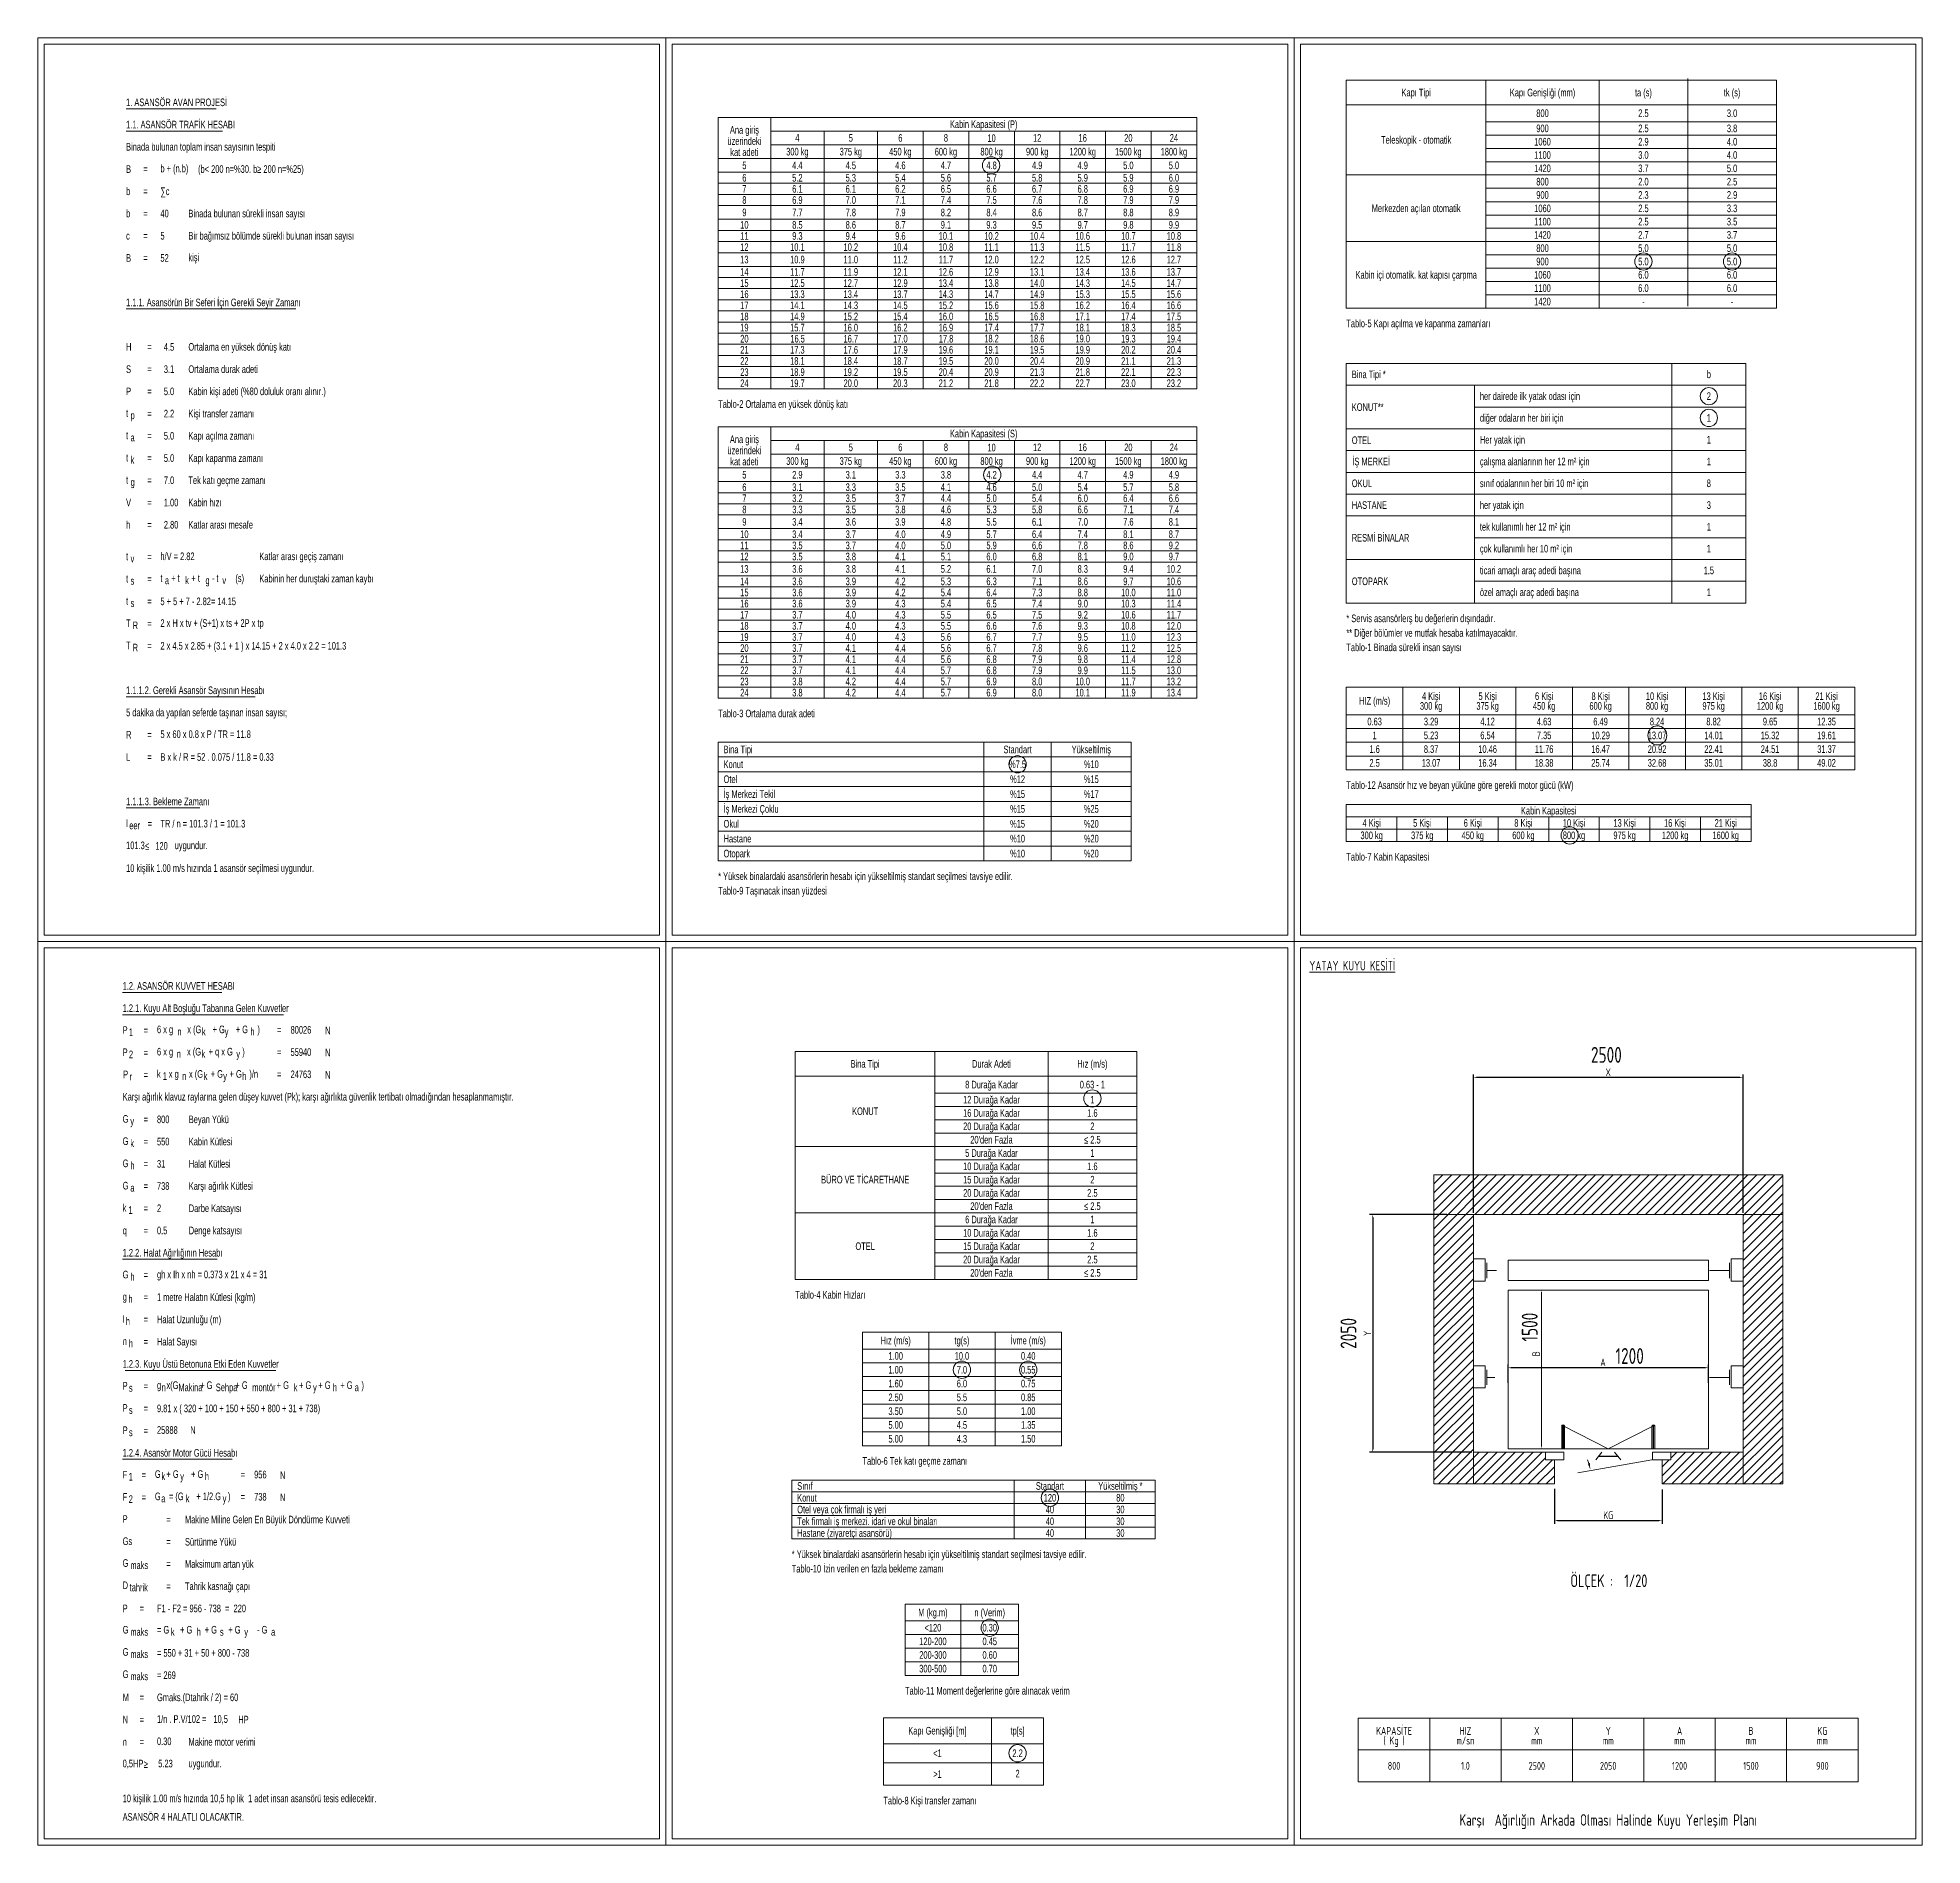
# Model space of a CAD drawing. Extents: x 273215 to 281797, y -454106 to -451256.
# Drawn here: x 275739 to 278709, y -454106 to -451256 of the extents above; entities that cross this region are included whole.
import ezdxf
from ezdxf.enums import TextEntityAlignment as Align

# ---------------------------------------------------------------- set-up
doc = ezdxf.new("R2010")
doc.units = 0
doc.header["$MEASUREMENT"] = 0
doc.header["$PDMODE"] = 3
doc.header["$PDSIZE"] = 100
doc.linetypes.add('ARELDIS', pattern=[160.7, 150.7, -10])
doc.layers.get('Defpoints').update_dxf_attribs({"linetype": 'CONTINUOUS'})
for name, color, linetype in [('MIMARI', 1, 'CONTINUOUS'), ('YAZI', 7, 'CONTINUOUS'), ('YAZI1', 240, 'CONTINUOUS'), ('YZ1TES', 2, 'CONTINUOUS')]:
    doc.layers.add(name, color=color, linetype=linetype)
doc.layers.add('PISSUDIS', color=6, linetype='ARELDIS', lineweight=80)
doc.styles.add('engiasn', font='isocpeur.ttf', dxfattribs={"width": 0.7, "height": 12})
doc.styles.add('ODA', font='isocpeur.ttf', dxfattribs={"height": 20})
doc.styles.add('STYLE4', font='arial.ttf')
doc.dimstyles.new('engnasn', dxfattribs={"dimtxt": 12, "dimasz": 5, "dimexe": 5, "dimexo": 2.5, "dimgap": 2.5, "dimtad": 1, "dimdec": 0, "dimdsep": 46, "dimlunit": 6, "dimtxsty": 'engiasn', "dimcen": 0.09, "dimadec": 0, "dimazin": 0, "dimtfac": 1, "dimtdec": 0, "dimtmove": 0, "dimatfit": 3, "dimfxl": 0, "dimtolj": 1, "dimtzin": 0, "dimarcsym": 0})

msp = doc.modelspace()

# ---------------------------------------------------------------- texts
at = {"layer": 'YAZI', "color": 2, "lineweight": 15, "style": 'STYLE4', "width": 0.7}
for s, p in [('1. ASANSÖR AVAN PROJESİ', (275878.4, -451363.5)), ('1.1. ASANSÖR TRAFİK HESABI', (275878.4, -451398.6)), ('Binada bulunan toplam insan sayısının tespiti', (275878.4, -451433.6)), ('B', (275878.4, -451468.7)), ('=', (275905.4, -451468.7)), ('b + (n.b)', (275932.5, -451467.8)), ('(b< 200 n=%%%30. b≥ 200 n=%%%25)', (275991.8, -451468.7)), ('b', (275878.4, -451503.8)), ('=', (275905.4, -451503.8)), ('∑c', (275932.5, -451503.8)), ('b', (275878.4, -451538.8)), ('Binada bulunan sürekli insan sayısı', (275976.6, -451538.8)), ('=', (275905.4, -451538.8)), ('c', (275878.4, -451573.9)), ('=', (275905.4, -451573.9)), ('5', (275932.5, -451573.9)), ('Bir bağımsız bölümde sürekli bulunan insan sayısı ', (275976.6, -451573.9)), ('B', (275878.4, -451608.9)), ('=', (275905.4, -451608.9)), ('kişi', (275976.6, -451608)), ('1.1.1. Asansörün Bir Seferi İçin Gerekli Seyir Zamanı', (275878.4, -451679)), ('Ortalama en yüksek dönüş katı', (275976.6, -451749.1)), ('H', (275878.4, -451749.1)), ('=', (275911.7, -451749.1)), ('4.5', (275937.9, -451749.1)), ('S', (275878.4, -451784.2)), ('=', (275911.7, -451784.2)), ('3.1', (275937.9, -451784.2)), ('Ortalama durak adeti', (275976.6, -451784.2)), ('P', (275878.4, -451819.2)), ('=', (275911.7, -451819.2)), ('5.0', (275937.9, -451819.2)), ('Kabin kişi adeti (%80 doluluk oranı alınır.)', (275976.6, -451819.2)), ('t', (275878.4, -451853.6)), ('p', (275885.5, -451857.1)), ('=', (275911.7, -451854.3)), ('2.2', (275937.9, -451854.3)), ('Kişi transfer zamanı', (275976.6, -451854.3)), ('t', (275878.4, -451888.7)), ('a', (275885.5, -451892.1)), ('=', (275911.7, -451889.3)), ('5.0', (275937.9, -451889.3)), ('Kapı açılma zamanı', (275976.6, -451889.3)), ('t', (275878.4, -451923.7)), ('k', (275885.5, -451927.2)), ('5.0', (275937.9, -451924.4)), ('Kapı kapanma zamanı', (275976.6, -451924.4)), ('=', (275911.7, -451924.4)), ('t', (275878.4, -451958.8)), ('g', (275885.5, -451962.3)), ('=', (275911.7, -451959.4)), ('7.0', (275937.9, -451959.4)), ('Tek katı geçme zamanı', (275976.6, -451959.4)), ('V', (275878.4, -451994.5)), ('=', (275911.7, -451994.5)), ('1.00', (275937.9, -451994.5)), ('Kabin hızı', (275976.6, -451994.5)), ('h', (275878.4, -452029.5)), ('=', (275911.7, -452029.5)), ('2.80', (275937.9, -452029.5)), ('Katlar arası mesafe', (275976.6, -452029.5)), ('t', (275878.4, -452079.5)), ('v', (275885.5, -452083)), ('=', (275911.7, -452080.2)), ('h/V = 2.82', (275932.5, -452079.3)), ('Katlar arası geçiş zamanı', (276088.4, -452079.3)), ('t', (275878.4, -452114.6)), ('s', (275885.5, -452118)), ('=', (275911.7, -452115.2)), ('t', (275932.5, -452113.7)), ('a ', (275939.6, -452117.2)), ('+ t', (275949.6, -452113.7)), ('k ', (275971.6, -452117.2)), ('+ t', (275981.4, -452113.7)), ('g ', (276003.5, -452117.2)), ('-', (276014, -452113.7)), (' t', (276017.5, -452113.7)), ('v    ', (276030.1, -452117.2)), ('(s)', (276050.6, -452113.7)), ('Kabinin her duruştaki zaman kaybı', (276088.4, -452114.4)), ('t', (275878.4, -452149.6)), ('s', (275885.5, -452153.1)), ('=', (275911.7, -452150.3)), ('5 + 5 + 7 - 2.82= 14.15', (275932.5, -452150.3)), ('T', (275878.4, -452184.7)), ('R', (275888.8, -452188.1)), ('=', (275911.7, -452185.3)), ('2 x H x tv + (S+1) x ts + 2P x tp', (275932.5, -452184.5)), ('T', (275878.4, -452219.7)), ('R', (275888.8, -452223.2)), ('=', (275911.7, -452220.4)), ('2 x 4.5 x 2.85 + (3.1 + 1 ) x 14.15 + 2 x 4.0 x 2.2 = 101.3', (275932.5, -452220.4)), ('1.1.1.2. Gerekli Asansör Sayısının Hesabı', (275878.4, -452290.5)), ('5 dakika da yapılan seferde taşınan insan sayısı;', (275878.4, -452325.5)), ('R ', (275878.4, -452360.6)), ('=', (275911.7, -452360.6)), ('5 x 60 x 0.8 x P / TR = 11.8', (275932.5, -452359.7)), ('L', (275878.4, -452395.7)), ('=', (275911.7, -452395.7)), ('B x k / R = 52 . 0.075 / 11.8 = 0.33', (275932.5, -452395.7)), ('1.1.1.3. Bekleme Zamanı', (275878.4, -452465.8)), ('I', (275878.4, -452500.2)), ('eer', (275883.4, -452503.6)), ('=', (275912.4, -452500.8)), ('TR / n = 101.3 / 1 = 101.3', (275932.5, -452500.8)), ('101.3', (275878.4, -452535)), ('≤', (275908.5, -452535.9)), ('120', (275924.5, -452535.9)), ('uygundur.', (275955, -452535)), ('10 kişilik 1.00 m/s hızında 1 asansör seçilmesi uygundur.', (275878.4, -452570.9)), ('1.2. ASANSÖR KUVVET HESABI', (275873, -452756.7)), ('1.2.1. Kuyu Alt Boşluğu Tabanına Gelen Kuvvetler', (275873, -452791.7)), ('P', (275873, -452826.1)), ('1', (275882.9, -452829.6)), ('=', (275906.3, -452826.8)), ('6 x g', (275927.1, -452825.2)), ('n', (275959.3, -452828.7)), ('x (G', (275974.8, -452825.2)), ('k', (275998, -452828.7)), ('+ G', (276014.8, -452825.2)), ('y', (276033.9, -452828.7)), ('+ G', (276051.3, -452825.2)), ('h', (276074.3, -452828.7)), (')', (276085.4, -452825.2)), ('=', (276116.2, -452825.9)), ('80026', (276137.6, -452825.9)), ('N', (276192, -452826.8)), ('P', (275873, -452861.2)), ('2', (275882.9, -452864.6)), ('=', (275906.3, -452861.8)), ('6 x g', (275927.1, -452860.3)), ('n', (275958.2, -452863.8)), ('x (G', (275974.4, -452860.3)), ('k ', (275997.3, -452863.8)), ('+ q x G', (276008.5, -452860.3)), ('y', (276052.1, -452863.8)), (')', (276061.5, -452860.3)), ('=', (276116.2, -452861)), ('55940', (276137.6, -452861)), ('N', (276192, -452861.8)), ('P', (275873.8, -452896.2)), ('r', (275883.8, -452899.7)), ('=', (275906.3, -452896.9)), ('k', (275927.1, -452895.4)), ('1', (275936.2, -452898.8)), (' x g', (275942.4, -452895.4)), ('n', (275966.7, -452898.8)), ('x (G', (275977.5, -452895.4)), ('k', (276000.7, -452898.8)), ('+ G', (276011.8, -452895.4)), ('y', (276031.5, -452898.8)), ('+ G', (276041.5, -452895.4)), ('h', (276061.4, -452898.8)), (')/n', (276072.7, -452895.4)), ('=', (276116.2, -452896)), ('24763', (276137.6, -452896)), ('N', (276192, -452896.9)), ('Karşı ağırlık klavuz raylarına gelen düşey kuvvet (Pk); karşı ağırlıkta güvenlik tertibatı olmadığından hesaplanmamıştır.', (275873, -452931.3)), ('G', (275873, -452966.3)), ('Beyan Yükü', (275977.2, -452967)), ('y', (275885.1, -452969.8)), ('=', (275906.3, -452967)), ('800', (275927.1, -452967)), ('G', (275873, -453001.4)), ('k', (275885.1, -453004.8)), ('=', (275906.3, -453002)), ('550', (275927.1, -453002)), ('Kabin Kütlesi', (275977.2, -453002)), ('G', (275873, -453036.4)), ('h', (275885.1, -453039.9)), ('=', (275906.3, -453037.1)), ('31', (275927.1, -453037.1)), ('Halat Kütlesi', (275977.2, -453037.1)), ('G', (275873, -453071.5)), ('a', (275885.1, -453074.9)), ('=', (275906.3, -453072.1)), ('738', (275927.1, -453072.1)), ('Karşı ağırlık Kütlesi', (275977.2, -453072.1)), ('k', (275873, -453106.5)), ('1', (275882.1, -453110)), ('=', (275906.3, -453107.2)), ('2', (275927.1, -453107.2)), ('Darbe Katsayısı', (275977.2, -453107.2)), ('q', (275873, -453142.2)), ('0.5', (275927.1, -453142.2)), ('Denge katsayısı', (275977.2, -453142.2)), ('=', (275906.3, -453142.2)), ('1.2.2. Halat Ağırlığının Hesabı', (275873, -453177.3)), ('G', (275873, -453211.7)), ('h', (275885.1, -453215.2)), ('=', (275906.3, -453212.3)), ('gh x Ih x nh = 0.373 x 21 x 4 = 31', (275927.1, -453211.5)), ('g', (275873, -453246.7)), ('h', (275882.1, -453250.2)), ('=', (275906.3, -453247.4)), ('1 metre Halatın Kütlesi (kg/m)', (275927.1, -453247.4)), ('I', (275873, -453281.8)), ('h', (275878, -453285.3)), ('=', (275906.3, -453282.4)), ('Halat Uzunluğu (m)', (275927.1, -453282.4)), ('n', (275873, -453316.9)), ('h', (275882.7, -453320.3)), ('=', (275906.3, -453317.5)), ('Halat Sayısı', (275927.1, -453317.5)), ('1.2.3. Kuyu Üstü Betonuna Etki Eden Kuvvetler', (275873, -453352.6)), ('P', (275873, -453387)), ('s', (275882.9, -453390.4)), ('=', (275906.3, -453387.6)), ('g', (275927.1, -453386.1)), ('n', (275934.4, -453389.6)), ('x(G', (275942, -453386.1)), ('Makina', (275960.8, -453389.6)), ('  + G', (275988.7, -453386.1)), ('Sehpa', (276019.8, -453389.6)), ('   + G', (276041, -453386.1)), ('montör', (276077.3, -453389.6)), ('   + G', (276106, -453386.1)), ('k', (276142.6, -453389.6)), ('  + G', (276144.5, -453386.1)), ('y', (276173, -453389.6)), (' + G', (276178.2, -453386.1)), ('h', (276204.2, -453389.6)), (' + G', (276212.8, -453386.1)), ('a', (276238.6, -453389.6)), (')', (276249.4, -453386.1)), ('P', (275873, -453422)), ('s', (275882.9, -453425.5)), ('=', (275906.3, -453422.7)), ('9.81 x ( 320 + 100 + 150 + 550 + 800 + 31 + 738)', (275927.1, -453422.7)), ('P', (275873, -453457.1)), ('s', (275882.9, -453460.5)), ('=', (275906.3, -453457.7)), ('25888', (275927.1, -453456.8)), ('N', (275979.5, -453456.8)), ('1.2.4. Asansör Motor Gücü Hesabı', (275873, -453492.8)), ('F', (275873, -453527.2)), ('1', (275882.5, -453530.6)), ('G', (275923.8, -453526.3)), ('k', (275934.1, -453529.8)), ('+ G', (275942, -453526.3)), ('+ G', (275980.8, -453526.3)), ('h', (276002.5, -453529.8)), ('=', (276058.8, -453527)), ('956', (276080.2, -453527)), ('N', (276120.9, -453527.8)), ('=', (275903.1, -453527.8)), ('y', (275963.7, -453529.8)), ('F', (275873, -453562.2)), ('2', (275882.5, -453565.7)), ('=', (275903.1, -453562.9)), ('G', (275923.8, -453561.4)), ('a ', (275933.7, -453564.8)), ('= (G', (275945.9, -453561.4)), ('k ', (275972.4, -453564.8)), ('+ 1/2.G', (275989.2, -453561.4)), ('y', (276030.6, -453564.8)), (')', (276038.9, -453561.4)), ('=', (276058.8, -453562)), ('738', (276080.2, -453562)), ('N', (276120.9, -453562.9)), ('P', (275873, -453597.1)), ('=', (275942, -453597.9)), ('Makine Miline Gelen En Büyük Döndürme Kuvveti', (275971.2, -453597.9)), ('Gs', (275873, -453632.1)), ('=', (275942, -453633)), ('Sürtünme Yükü', (275971.2, -453633)), ('G', (275873, -453666.5)), ('maks', (275885.1, -453670)), ('=', (275942, -453668)), ('Maksimum artan yük', (275971.2, -453668)), ('D', (275873, -453701.6)), ('tahrik', (275884, -453705)), ('=', (275942, -453703.1)), ('Tahrik kasnağı çapı ', (275971.2, -453703.1)), ('P', (275873, -453738.1)), ('F1 - F2 = 956 - 738  =  220', (275927.1, -453738.1)), ('=', (275900, -453738.1)), ('G', (275873, -453771.7)), ('maks', (275885.1, -453775.1)), ('= G', (275927.1, -453771.7)), ('k', (275949, -453775.1)), (' + G', (275960.2, -453771.7)), ('h', (275989.8, -453775.1)), (' + G', (275999.1, -453771.7)), ('s', (276026.3, -453775.1)), (' + G', (276036.3, -453771.7)), ('y ', (276064.7, -453775.1)), ('- G', (276084.8, -453771.7)), ('a', (276106.9, -453775.1)), ('G', (275873, -453806.7)), ('maks', (275885.1, -453810.2)), ('= 550 + 31 + 50 + 800 - 738', (275927.1, -453808.2)), ('G', (275873, -453841.8)), ('maks', (275885.1, -453845.2)), ('= 269', (275927.1, -453843.3)), ('M', (275873, -453878.3)), ('=', (275900, -453878.3)), ('Gmaks.(Dtahrik / 2) = 60', (275927.1, -453878.3)), ('N', (275873, -453913.4)), ('=', (275900, -453913.4)), ('1/n . P.V/102 = ', (275927.1, -453912.5)), ('10,5', (276016, -453912.5)), ('HP', (276055.2, -453913.4)), ('n', (275873, -453948.5)), ('=', (275900, -453948.5)), ('0.30', (275927.1, -453947.6)), ('Makine motor verimi', (275976.8, -453948.5)), ('0,5HP', (275873, -453982.6)), ('≥', (275906.2, -453983.5)), ('5.23', (275929.1, -453982.6)), ('uygundur.', (275976.8, -453982.6)), ('ASANSÖR 4 HALATLI OLACAKTIR.', (275873, -454066.8)), ('10 kişilik 1.00 m/s hızında 10,5 hp lik  1 adet insan asansörü tesis edilecektir.', (275873, -454037.6))]:
    msp.add_text(s, height=12, dxfattribs=at).set_placement(p)
at = {"layer": 'YAZI', "color": 7, "lineweight": 15, "style": 'STYLE4', "width": 0.7}
for s, p in [('40', (275932.5, -451538.8)), ('52', (275932.5, -451608.9))]:
    msp.add_text(s, height=12, dxfattribs=at).set_placement(p)
at = {"layer": 'YAZI1', "color": 2, "linetype": 'Continuous', "lineweight": 15, "width": 0.7}
for s, height, style, p in [('Kapı Tipi', 12, 'STYLE4', (277911.5, -451342)), ('Kapı Genişliği (mm)', 12, 'STYLE4', (278110.6, -451342.1)), ('ta (s)', 12, 'STYLE4', (278269.6, -451342.1)), ('tk (s)', 12, 'STYLE4', (278409.3, -451342.1)), ('800', 12, 'STYLE4', (278110.6, -451374.7)), ('2.5', 12, 'STYLE4', (278269.6, -451374.7)), ('3.0', 12, 'STYLE4', (278409.3, -451374.7)), ('Ana giriş', 12, 'STYLE4', (276852.8, -451401)), ('4', 12, 'STYLE4', (276936.3, -451413.6)), ('5', 12, 'STYLE4', (277020.5, -451413.6)), ('6', 12, 'STYLE4', (277098.6, -451413.6)), ('8', 12, 'STYLE4', (277170.4, -451413.6)), ('Kabin Kapasitesi (P)', 12, 'STYLE4', (277229.9, -451392)), ('10', 12, 'STYLE4', (277242.3, -451414)), ('12', 12, 'STYLE4', (277314.2, -451413.6)), ('16', 12, 'STYLE4', (277386, -451413.6)), ('20', 12, 'STYLE4', (277457.9, -451413.6)), ('24', 12, 'STYLE4', (277529.7, -451413.6)), ('Teleskopik - otomatik', 12, 'STYLE4', (277911.5, -451416.7)), ('900', 12, 'STYLE4', (278110.6, -451398.6)), ('2.5', 12, 'STYLE4', (278269.6, -451398.6)), ('3.8', 12, 'STYLE4', (278409.3, -451398.6)), ('üzerindeki', 12, 'STYLE4', (276852.8, -451418.6)), ('kat adeti', 12, 'STYLE4', (276852.8, -451436.1)), ('300 kg', 12, 'STYLE4', (276936.3, -451435.3)), ('375 kg', 12, 'STYLE4', (277020.5, -451435.3)), ('450 kg', 12, 'STYLE4', (277098.6, -451435.3)), ('600 kg', 12, 'STYLE4', (277170.4, -451435.3)), ('800 kg', 12, 'STYLE4', (277242.3, -451435.3)), ('900 kg', 12, 'STYLE4', (277314.2, -451435.3)), ('1200 kg', 12, 'STYLE4', (277386, -451435.3)), ('1500 kg', 12, 'STYLE4', (277457.9, -451435.3)), ('1800 kg', 12, 'STYLE4', (277529.7, -451435.3)), ('1060', 12, 'STYLE4', (278110.6, -451419.6)), ('1100', 12, 'STYLE4', (278110.6, -451440.6)), ('3.0', 12, 'STYLE4', (278269.6, -451440.6)), ('2.9', 12, 'STYLE4', (278269.6, -451419.6)), ('4.0', 12, 'STYLE4', (278409.3, -451419.6)), ('4.0', 12, 'STYLE4', (278409.3, -451440.6)), ('5', 12, 'STYLE4', (276852.8, -451456.9)), ('4.4', 12, 'STYLE4', (276936.3, -451456.9)), ('4.5', 12, 'STYLE4', (277020.5, -451456.9)), ('4.6', 12, 'STYLE4', (277098.6, -451456.9)), ('4.7', 12, 'STYLE4', (277170.4, -451456.9)), ('4.8', 12, 'STYLE4', (277242.3, -451456.9)), ('4.9', 12, 'STYLE4', (277314.2, -451456.9)), ('4.9', 12, 'STYLE4', (277386, -451456.9)), ('5.0', 12, 'STYLE4', (277457.9, -451456.9)), ('5.0', 12, 'STYLE4', (277529.7, -451456.9)), ('1420', 12, 'STYLE4', (278110.6, -451461.6)), ('3.7', 12, 'STYLE4', (278269.6, -451461.6)), ('5.0', 12, 'STYLE4', (278409.3, -451461.6)), ('6', 12, 'STYLE4', (276852.8, -451476.5)), ('7', 12, 'STYLE4', (276852.8, -451494)), ('5.2', 12, 'STYLE4', (276936.3, -451476.5)), ('6.1', 12, 'STYLE4', (276936.3, -451494)), ('5.3', 12, 'STYLE4', (277020.5, -451476.5)), ('6.1', 12, 'STYLE4', (277020.5, -451494)), ('5.4', 12, 'STYLE4', (277098.6, -451476.5)), ('6.2', 12, 'STYLE4', (277098.6, -451494)), ('5.6', 12, 'STYLE4', (277170.4, -451476.5)), ('6.5', 12, 'STYLE4', (277170.4, -451494)), ('5.7', 12, 'STYLE4', (277242.3, -451476.5)), ('6.6', 12, 'STYLE4', (277242.3, -451494)), ('5.8', 12, 'STYLE4', (277314.2, -451476.5)), ('6.7', 12, 'STYLE4', (277314.2, -451494)), ('5.9', 12, 'STYLE4', (277386, -451476.5)), ('6.8', 12, 'STYLE4', (277386, -451494)), ('5.9', 12, 'STYLE4', (277457.9, -451476.5)), ('6.9', 12, 'STYLE4', (277457.9, -451494)), ('6.0', 12, 'STYLE4', (277529.7, -451476.5)), ('6.9', 12, 'STYLE4', (277529.7, -451494)), ('800', 12, 'STYLE4', (278110.6, -451482.6)), ('900', 12, 'STYLE4', (278110.6, -451503.6)), ('2.0', 12, 'STYLE4', (278269.6, -451482.6)), ('2.3', 12, 'STYLE4', (278269.6, -451503.6)), ('2.5', 12, 'STYLE4', (278409.3, -451482.6)), ('2.9', 12, 'STYLE4', (278409.3, -451503.6)), ('8', 12, 'STYLE4', (276852.8, -451511.5)), ('9', 12, 'STYLE4', (276852.8, -451531.1)), ('6.9', 12, 'STYLE4', (276936.3, -451511.5)), ('7.7', 12, 'STYLE4', (276936.3, -451531.1)), ('7.0', 12, 'STYLE4', (277020.5, -451511.5)), ('7.8', 12, 'STYLE4', (277020.5, -451531.1)), ('7.1', 12, 'STYLE4', (277098.6, -451511.5)), ('7.9', 12, 'STYLE4', (277098.6, -451531.1)), ('8.2', 12, 'STYLE4', (277170.4, -451531.1)), ('7.4', 12, 'STYLE4', (277170.4, -451511.5)), ('8.4', 12, 'STYLE4', (277242.3, -451531.1)), ('7.5', 12, 'STYLE4', (277242.3, -451511.5)), ('8.6', 12, 'STYLE4', (277314.2, -451531.1)), ('7.6', 12, 'STYLE4', (277314.2, -451511.5)), ('8.7', 12, 'STYLE4', (277386, -451531.1)), ('7.8', 12, 'STYLE4', (277386, -451511.5)), ('8.8', 12, 'STYLE4', (277457.9, -451531.1)), ('7.9', 12, 'STYLE4', (277457.9, -451511.5)), ('8.9', 12, 'STYLE4', (277529.7, -451531.1)), ('7.9', 12, 'STYLE4', (277529.7, -451511.5)), ('Merkezden açılan otomatik', 12, 'STYLE4', (277911.5, -451524.6)), ('1060', 12, 'STYLE4', (278110.6, -451524.7)), ('2.5', 12, 'STYLE4', (278269.6, -451524.7)), ('3.3', 12, 'STYLE4', (278409.3, -451524.7)), ('10', 12, 'STYLE4', (276852.8, -451550.7)), ('8.5', 12, 'STYLE4', (276936.3, -451550.7)), ('8.6', 12, 'STYLE4', (277020.5, -451550.7)), ('8.7', 12, 'STYLE4', (277098.6, -451550.7)), ('9.1', 12, 'STYLE4', (277170.4, -451550.7)), ('9.3', 12, 'STYLE4', (277242.3, -451550.7)), ('9.5', 12, 'STYLE4', (277314.2, -451550.7)), ('9.7', 12, 'STYLE4', (277386, -451550.7)), ('9.8', 12, 'STYLE4', (277457.9, -451550.7)), ('9.9', 12, 'STYLE4', (277529.7, -451550.7)), ('1100', 12, 'STYLE4', (278110.6, -451545.6)), ('2.5', 12, 'STYLE4', (278269.6, -451545.6)), ('3.5', 12, 'STYLE4', (278409.3, -451545.6)), ('11', 12, 'STYLE4', (276852.8, -451568.2)), ('12', 12, 'STYLE4', (276852.8, -451585.8)), ('10.1', 12, 'STYLE4', (276936.3, -451585.8)), ('9.3', 12, 'STYLE4', (276936.3, -451568.2)), ('10.2', 12, 'STYLE4', (277020.5, -451585.8)), ('9.4', 12, 'STYLE4', (277020.5, -451568.2)), ('10.4', 12, 'STYLE4', (277098.6, -451585.8)), ('9.6', 12, 'STYLE4', (277098.6, -451568.2)), ('10.1', 12, 'STYLE4', (277170.4, -451568.2)), ('10.8', 12, 'STYLE4', (277170.4, -451585.8)), ('10.2', 12, 'STYLE4', (277242.3, -451568.2)), ('11.1', 12, 'STYLE4', (277242.3, -451585.8)), ('10.4', 12, 'STYLE4', (277314.2, -451568.2)), ('11.3', 12, 'STYLE4', (277314.2, -451585.8)), ('10.6', 12, 'STYLE4', (277386, -451568.2)), ('11.5', 12, 'STYLE4', (277386, -451585.8)), ('10.7', 12, 'STYLE4', (277457.9, -451568.2)), ('11.7', 12, 'STYLE4', (277457.9, -451585.8)), ('10.8', 12, 'STYLE4', (277529.7, -451568.2)), ('11.8', 12, 'STYLE4', (277529.7, -451585.8)), ('1420', 12, 'STYLE4', (278110.6, -451566.5)), ('800', 12, 'STYLE4', (278110.6, -451587.5)), ('5.0', 12, 'STYLE4', (278269.6, -451587.5)), ('2.7', 12, 'STYLE4', (278269.6, -451566.5)), ('3.7', 12, 'STYLE4', (278409.3, -451566.5)), ('5.0', 12, 'STYLE4', (278409.3, -451587.5)), ('13', 12, 'STYLE4', (276852.8, -451605.4)), ('10.9', 12, 'STYLE4', (276936.3, -451605.4)), ('11.0', 12, 'STYLE4', (277020.5, -451605.4)), ('11.2', 12, 'STYLE4', (277098.6, -451605.4)), ('11.7', 12, 'STYLE4', (277170.4, -451605.4)), ('12.0', 12, 'STYLE4', (277242.3, -451605.4)), ('12.2', 12, 'STYLE4', (277314.2, -451605.4)), ('12.5', 12, 'STYLE4', (277386, -451605.4)), ('12.6', 12, 'STYLE4', (277457.9, -451605.4)), ('12.7', 12, 'STYLE4', (277529.7, -451605.4)), ('900', 12, 'STYLE4', (278110.6, -451608.5)), ('5.0', 12, 'STYLE4', (278269.6, -451608.5)), ('5.0', 12, 'STYLE4', (278409.3, -451608.5)), ('14', 12, 'STYLE4', (276852.8, -451624.9)), ('15', 12, 'STYLE4', (276852.8, -451642.5)), ('11.7', 12, 'STYLE4', (276936.3, -451624.9)), ('12.5', 12, 'STYLE4', (276936.3, -451642.5)), ('11.9', 12, 'STYLE4', (277020.5, -451624.9)), ('12.7', 12, 'STYLE4', (277020.5, -451642.5)), ('12.1', 12, 'STYLE4', (277098.6, -451624.9)), ('12.9', 12, 'STYLE4', (277098.6, -451642.5)), ('12.6', 12, 'STYLE4', (277170.4, -451624.9)), ('13.4', 12, 'STYLE4', (277170.4, -451642.5)), ('12.9', 12, 'STYLE4', (277242.3, -451624.9)), ('13.8', 12, 'STYLE4', (277242.3, -451642.5)), ('13.1', 12, 'STYLE4', (277314.2, -451624.9)), ('14.0', 12, 'STYLE4', (277314.2, -451642.5)), ('13.4', 12, 'STYLE4', (277386, -451624.9)), ('14.3', 12, 'STYLE4', (277386, -451642.5)), ('13.6', 12, 'STYLE4', (277457.9, -451624.9)), ('14.5', 12, 'STYLE4', (277457.9, -451642.5)), ('13.7', 12, 'STYLE4', (277529.7, -451624.9)), ('14.7', 12, 'STYLE4', (277529.7, -451642.5)), ('Kabin içi otomatik. kat kapısı çarpma', 12, 'STYLE4', (277911.5, -451629.5)), ('1060', 12, 'STYLE4', (278110.6, -451629.5)), ('1100', 12, 'STYLE4', (278110.6, -451650.5)), ('6.0', 12, 'STYLE4', (278269.6, -451629.5)), ('6.0', 12, 'STYLE4', (278269.6, -451650.5)), ('6.0', 12, 'STYLE4', (278409.3, -451629.5)), ('6.0', 12, 'STYLE4', (278409.3, -451650.5)), ('16', 12, 'STYLE4', (276852.8, -451660)), ('17', 12, 'STYLE4', (276852.8, -451677.6)), ('13.3', 12, 'STYLE4', (276936.3, -451660)), ('14.1', 12, 'STYLE4', (276936.3, -451677.6)), ('13.4', 12, 'STYLE4', (277020.5, -451660)), ('14.3', 12, 'STYLE4', (277020.5, -451677.6)), ('13.7', 12, 'STYLE4', (277098.6, -451660)), ('14.5', 12, 'STYLE4', (277098.6, -451677.6)), ('14.3', 12, 'STYLE4', (277170.4, -451660)), ('15.2', 12, 'STYLE4', (277170.4, -451677.6)), ('14.7', 12, 'STYLE4', (277242.3, -451660)), ('15.6', 12, 'STYLE4', (277242.3, -451677.6)), ('14.9', 12, 'STYLE4', (277314.2, -451660)), ('15.8', 12, 'STYLE4', (277314.2, -451677.6)), ('15.3', 12, 'STYLE4', (277386, -451660)), ('16.2', 12, 'STYLE4', (277386, -451677.6)), ('15.5', 12, 'STYLE4', (277457.9, -451660)), ('16.4', 12, 'STYLE4', (277457.9, -451677.6)), ('15.6', 12, 'STYLE4', (277529.7, -451660)), ('16.6', 12, 'STYLE4', (277529.7, -451677.6)), ('1420', 12, 'STYLE4', (278110.6, -451671.6)), ('-', 12, 'STYLE4', (278269.6, -451671.6)), ('-', 12, 'STYLE4', (278409.3, -451671.6)), ('18', 12, 'STYLE4', (276852.8, -451695.1)), ('19', 12, 'STYLE4', (276852.8, -451712.7)), ('14.9', 12, 'STYLE4', (276936.3, -451695.1)), ('15.7', 12, 'STYLE4', (276936.3, -451712.7)), ('15.2', 12, 'STYLE4', (277020.5, -451695.1)), ('16.0', 12, 'STYLE4', (277020.5, -451712.7)), ('15.4', 12, 'STYLE4', (277098.6, -451695.1)), ('16.2', 12, 'STYLE4', (277098.6, -451712.7)), ('16.0', 12, 'STYLE4', (277170.4, -451695.1)), ('16.9', 12, 'STYLE4', (277170.4, -451712.7)), ('16.5', 12, 'STYLE4', (277242.3, -451695.1)), ('17.4', 12, 'STYLE4', (277242.3, -451712.7)), ('16.8', 12, 'STYLE4', (277314.2, -451695.1)), ('17.7', 12, 'STYLE4', (277314.2, -451712.7)), ('17.1', 12, 'STYLE4', (277386, -451695.1)), ('18.1', 12, 'STYLE4', (277386, -451712.7)), ('17.4', 12, 'STYLE4', (277457.9, -451695.1)), ('18.3', 12, 'STYLE4', (277457.9, -451712.7)), ('17.5', 12, 'STYLE4', (277529.7, -451695.1)), ('18.5', 12, 'STYLE4', (277529.7, -451712.7)), ('20', 12, 'STYLE4', (276852.8, -451730.2)), ('16.5', 12, 'STYLE4', (276936.6, -451730.2)), ('16.7', 12, 'STYLE4', (277020.5, -451730.2)), ('17.0', 12, 'STYLE4', (277098.6, -451730.2)), ('17.8', 12, 'STYLE4', (277170.6, -451730.2)), ('18.2', 12, 'STYLE4', (277242.3, -451730)), ('18.6', 12, 'STYLE4', (277314.2, -451730)), ('19.0', 12, 'STYLE4', (277386, -451730)), ('19.3', 12, 'STYLE4', (277457.9, -451730.2)), ('19.4', 12, 'STYLE4', (277529.7, -451730.2)), ('21', 12, 'STYLE4', (276852.8, -451747.7)), ('22', 12, 'STYLE4', (276852.8, -451765.3)), ('17.3', 12, 'STYLE4', (276936.3, -451747.7)), ('18.1', 12, 'STYLE4', (276936.3, -451765.3)), ('17.6', 12, 'STYLE4', (277020.5, -451747.7)), ('18.4', 12, 'STYLE4', (277020.5, -451765.3)), ('17.9', 12, 'STYLE4', (277098.6, -451747.7)), ('18.7', 12, 'STYLE4', (277098.6, -451765.4)), ('19.6', 12, 'STYLE4', (277170.4, -451747.7)), ('19.5', 12, 'STYLE4', (277170.4, -451765.3)), ('20.0', 12, 'STYLE4', (277242.3, -451765.3)), ('19.1', 12, 'STYLE4', (277242.3, -451747.7)), ('20.4', 12, 'STYLE4', (277314.2, -451765.3)), ('19.5', 12, 'STYLE4', (277314.2, -451747.7)), ('20.9', 12, 'STYLE4', (277386, -451765.4)), ('19.9', 12, 'STYLE4', (277386, -451747.7)), ('20.2', 12, 'STYLE4', (277457.9, -451747.7)), ('21.1', 12, 'STYLE4', (277457.9, -451765.4)), ('20.4', 12, 'STYLE4', (277529.7, -451747.7)), ('21.3', 12, 'STYLE4', (277529.7, -451765.4)), ('23', 12, 'STYLE4', (276852.8, -451782.8)), ('24', 12, 'STYLE4', (276852.8, -451800.4)), ('18.9', 12, 'STYLE4', (276936.3, -451782.8)), ('19.7', 12, 'STYLE4', (276936.3, -451800.4)), ('20.0', 12, 'STYLE4', (277020.5, -451800.4)), ('19.2', 12, 'STYLE4', (277020.5, -451782.8)), ('20.3', 12, 'STYLE4', (277098.6, -451800.4)), ('19.5', 12, 'STYLE4', (277098.6, -451782.8)), ('20.4', 12, 'STYLE4', (277170.4, -451782.8)), ('21.2', 12, 'STYLE4', (277170.4, -451800.4)), ('20.9', 12, 'STYLE4', (277242.3, -451782.8)), ('21.8', 12, 'STYLE4', (277242.3, -451800.4)), ('21.3', 12, 'STYLE4', (277314.2, -451782.8)), ('22.2', 12, 'STYLE4', (277314.2, -451800.4)), ('21.8', 12, 'STYLE4', (277386, -451782.8)), ('22.7', 12, 'STYLE4', (277386, -451800.4)), ('22.1', 12, 'STYLE4', (277457.9, -451782.8)), ('23.0', 12, 'STYLE4', (277457.9, -451800.4)), ('22.3', 12, 'STYLE4', (277529.7, -451782.8)), ('23.2', 12, 'STYLE4', (277529.7, -451800.4)), ('b', 12, 'STYLE4', (278372.7, -451786.4)), ('2', 12, 'STYLE4', (278372.7, -451820.8)), ('1', 12, 'STYLE4', (278372.7, -451855.1)), ('Ana giriş', 12, 'STYLE4', (276852.8, -451888.8)), ('Kabin Kapasitesi (S)', 12, 'STYLE4', (277229.9, -451879.8)), ('1', 12, 'STYLE4', (278372.7, -451889.5)), ('üzerindeki', 12, 'STYLE4', (276852.8, -451906.4)), ('4', 12, 'STYLE4', (276936.3, -451901.5)), ('5', 12, 'STYLE4', (277020.5, -451901.5)), ('6', 12, 'STYLE4', (277098.6, -451901.5)), ('8', 12, 'STYLE4', (277170.4, -451901.5)), ('10', 12, 'STYLE4', (277242.3, -451901.8)), ('12', 12, 'STYLE4', (277314.2, -451901.5)), ('16', 12, 'STYLE4', (277386, -451901.5)), ('20', 12, 'STYLE4', (277457.9, -451901.5)), ('24', 12, 'STYLE4', (277529.7, -451901.5)), ('kat adeti', 12, 'STYLE4', (276852.8, -451923.9)), ('5', 12, 'STYLE4', (276852.8, -451944.7)), ('300 kg', 12, 'STYLE4', (276936.3, -451923.1)), ('2.9', 12, 'STYLE4', (276936.3, -451944.7)), ('375 kg', 12, 'STYLE4', (277020.5, -451923.1)), ('3.1', 12, 'STYLE4', (277020.5, -451944.7)), ('450 kg', 12, 'STYLE4', (277098.6, -451923.1)), ('3.3', 12, 'STYLE4', (277098.6, -451944.7)), ('600 kg', 12, 'STYLE4', (277170.4, -451923.1)), ('3.8', 12, 'STYLE4', (277170.4, -451944.7)), ('800 kg', 12, 'STYLE4', (277242.3, -451923.1)), ('4.2', 12, 'STYLE4', (277242.3, -451944.7)), ('900 kg', 12, 'STYLE4', (277314.2, -451923.1)), ('4.4', 12, 'STYLE4', (277314.2, -451944.7)), ('1200 kg', 12, 'STYLE4', (277386, -451923.1)), ('4.7', 12, 'STYLE4', (277386, -451944.7)), ('1500 kg', 12, 'STYLE4', (277457.9, -451923.1)), ('4.9', 12, 'STYLE4', (277457.9, -451944.7)), ('1800 kg', 12, 'STYLE4', (277529.7, -451923.1)), ('4.9', 12, 'STYLE4', (277529.7, -451944.7)), ('1', 12, 'STYLE4', (278372.7, -451923.8)), ('6', 12, 'STYLE4', (276852.8, -451964.3)), ('3.1', 12, 'STYLE4', (276936.3, -451964.3)), ('3.3', 12, 'STYLE4', (277020.5, -451964.3)), ('3.5', 12, 'STYLE4', (277098.6, -451964.3)), ('4.1', 12, 'STYLE4', (277170.4, -451964.3)), ('4.6', 12, 'STYLE4', (277242.3, -451964.3)), ('5.0', 12, 'STYLE4', (277314.2, -451964.3)), ('5.4', 12, 'STYLE4', (277386, -451964.3)), ('5.7', 12, 'STYLE4', (277457.9, -451964.3)), ('5.8', 12, 'STYLE4', (277529.7, -451964.3)), ('8', 12, 'STYLE4', (278372.7, -451958.2)), ('8', 12, 'STYLE4', (276852.8, -451999.4)), ('7', 12, 'STYLE4', (276852.8, -451981.8)), ('3.2', 12, 'STYLE4', (276936.3, -451981.8)), ('3.3', 12, 'STYLE4', (276936.3, -451999.4)), ('3.5', 12, 'STYLE4', (277020.5, -451981.8)), ('3.5', 12, 'STYLE4', (277020.5, -451999.4)), ('3.7', 12, 'STYLE4', (277098.6, -451981.8)), ('3.8', 12, 'STYLE4', (277098.6, -451999.4)), ('4.4', 12, 'STYLE4', (277170.4, -451981.8)), ('4.6', 12, 'STYLE4', (277170.4, -451999.4)), ('5.0', 12, 'STYLE4', (277242.3, -451981.8)), ('5.3', 12, 'STYLE4', (277242.3, -451999.4)), ('5.4', 12, 'STYLE4', (277314.2, -451981.8)), ('5.8', 12, 'STYLE4', (277314.2, -451999.4)), ('6.0', 12, 'STYLE4', (277386, -451981.8)), ('6.6', 12, 'STYLE4', (277386, -451999.4)), ('6.4', 12, 'STYLE4', (277457.9, -451981.8)), ('7.1', 12, 'STYLE4', (277457.9, -451999.4)), ('6.6', 12, 'STYLE4', (277529.7, -451981.8)), ('7.4', 12, 'STYLE4', (277529.7, -451999.4)), ('3', 12, 'STYLE4', (278372.7, -451992.5)), ('10', 12, 'STYLE4', (276852.8, -452038.5)), ('9', 12, 'STYLE4', (276852.8, -452018.9)), ('3.4', 12, 'STYLE4', (276936.3, -452018.9)), ('3.4', 12, 'STYLE4', (276936.3, -452038.5)), ('3.6', 12, 'STYLE4', (277020.5, -452018.9)), ('3.7', 12, 'STYLE4', (277020.5, -452038.5)), ('4.0', 12, 'STYLE4', (277098.6, -452038.5)), ('3.9', 12, 'STYLE4', (277098.6, -452018.9)), ('4.8', 12, 'STYLE4', (277170.4, -452018.9)), ('4.9', 12, 'STYLE4', (277170.4, -452038.5)), ('5.5', 12, 'STYLE4', (277242.3, -452018.9)), ('5.7', 12, 'STYLE4', (277242.3, -452038.5)), ('6.1', 12, 'STYLE4', (277314.2, -452018.9)), ('6.4', 12, 'STYLE4', (277314.2, -452038.5)), ('7.0', 12, 'STYLE4', (277386, -452018.9)), ('7.4', 12, 'STYLE4', (277386, -452038.5)), ('8.1', 12, 'STYLE4', (277457.9, -452038.5)), ('7.6', 12, 'STYLE4', (277457.9, -452018.9)), ('8.1', 12, 'STYLE4', (277529.7, -452018.9)), ('8.7', 12, 'STYLE4', (277529.7, -452038.5)), ('1', 12, 'STYLE4', (278372.7, -452026.8)), ('11', 12, 'STYLE4', (276852.8, -452056.1)), ('3.5', 12, 'STYLE4', (276936.3, -452056.1)), ('3.7', 12, 'STYLE4', (277020.5, -452056.1)), ('4.0', 12, 'STYLE4', (277098.6, -452056.1)), ('5.0', 12, 'STYLE4', (277170.4, -452056.1)), ('5.9', 12, 'STYLE4', (277242.3, -452056.1)), ('6.6', 12, 'STYLE4', (277314.2, -452056.1)), ('7.8', 12, 'STYLE4', (277386, -452056.1)), ('8.6', 12, 'STYLE4', (277457.9, -452056.1)), ('9.2', 12, 'STYLE4', (277529.7, -452056.1)), ('1', 12, 'STYLE4', (278372.7, -452061.2)), ('12', 12, 'STYLE4', (276852.8, -452073.6)), ('13', 12, 'STYLE4', (276852.8, -452093.2)), ('3.5', 12, 'STYLE4', (276936.3, -452073.6)), ('3.6', 12, 'STYLE4', (276936.3, -452093.2)), ('3.8', 12, 'STYLE4', (277020.5, -452073.6)), ('3.8', 12, 'STYLE4', (277020.5, -452093.2)), ('4.1', 12, 'STYLE4', (277098.6, -452073.6)), ('4.1', 12, 'STYLE4', (277098.6, -452093.2)), ('5.1', 12, 'STYLE4', (277170.4, -452073.6)), ('5.2', 12, 'STYLE4', (277170.4, -452093.2)), ('6.0', 12, 'STYLE4', (277242.3, -452073.6)), ('6.1', 12, 'STYLE4', (277242.3, -452093.2)), ('6.8', 12, 'STYLE4', (277314.2, -452073.6)), ('7.0', 12, 'STYLE4', (277314.2, -452093.2)), ('8.1', 12, 'STYLE4', (277386, -452073.6)), ('8.3', 12, 'STYLE4', (277386, -452093.2)), ('9.0', 12, 'STYLE4', (277457.9, -452073.6)), ('9.4', 12, 'STYLE4', (277457.9, -452093.2)), ('10.2', 12, 'STYLE4', (277529.7, -452093.2)), ('9.7', 12, 'STYLE4', (277529.7, -452073.6)), ('1.5', 12, 'STYLE4', (278372.7, -452095.5)), ('14', 12, 'STYLE4', (276852.8, -452112.8)), ('3.6', 12, 'STYLE4', (276936.3, -452112.8)), ('3.9', 12, 'STYLE4', (277020.5, -452112.8)), ('4.2', 12, 'STYLE4', (277098.6, -452112.8)), ('5.3', 12, 'STYLE4', (277170.4, -452112.8)), ('6.3', 12, 'STYLE4', (277242.3, -452112.8)), ('7.1', 12, 'STYLE4', (277314.2, -452112.8)), ('8.6', 12, 'STYLE4', (277386, -452112.8)), ('9.7', 12, 'STYLE4', (277457.9, -452112.8)), ('10.6', 12, 'STYLE4', (277529.7, -452112.8)), ('15', 12, 'STYLE4', (276852.8, -452130.3)), ('16', 12, 'STYLE4', (276852.8, -452147.8)), ('3.6', 12, 'STYLE4', (276936.3, -452130.3)), ('3.6', 12, 'STYLE4', (276936.3, -452147.8)), ('3.9', 12, 'STYLE4', (277020.5, -452130.3)), ('3.9', 12, 'STYLE4', (277020.5, -452147.8)), ('4.2', 12, 'STYLE4', (277098.6, -452130.3)), ('4.3', 12, 'STYLE4', (277098.6, -452147.8)), ('5.4', 12, 'STYLE4', (277170.4, -452130.3)), ('5.4', 12, 'STYLE4', (277170.4, -452147.8)), ('6.4', 12, 'STYLE4', (277242.3, -452130.3)), ('6.5', 12, 'STYLE4', (277242.3, -452147.8)), ('7.3', 12, 'STYLE4', (277314.2, -452130.3)), ('7.4', 12, 'STYLE4', (277314.2, -452147.8)), ('8.8', 12, 'STYLE4', (277386, -452130.3)), ('9.0', 12, 'STYLE4', (277386, -452147.8)), ('10.0', 12, 'STYLE4', (277457.9, -452130.3)), ('10.3', 12, 'STYLE4', (277457.9, -452147.8)), ('11.0', 12, 'STYLE4', (277529.7, -452130.3)), ('11.4', 12, 'STYLE4', (277529.7, -452147.8)), ('1', 12, 'STYLE4', (278372.7, -452129.9)), ('17', 12, 'STYLE4', (276852.8, -452165.4)), ('18', 12, 'STYLE4', (276852.8, -452182.9)), ('3.7', 12, 'STYLE4', (276936.3, -452165.4)), ('3.7', 12, 'STYLE4', (276936.3, -452182.9)), ('4.0', 12, 'STYLE4', (277020.5, -452165.4)), ('4.0', 12, 'STYLE4', (277020.5, -452182.9)), ('4.3', 12, 'STYLE4', (277098.6, -452165.4)), ('4.3', 12, 'STYLE4', (277098.6, -452182.9)), ('5.5', 12, 'STYLE4', (277170.4, -452165.4)), ('5.5', 12, 'STYLE4', (277170.4, -452182.9)), ('6.5', 12, 'STYLE4', (277242.3, -452165.4)), ('6.6', 12, 'STYLE4', (277242.3, -452182.9)), ('7.5', 12, 'STYLE4', (277314.2, -452165.4)), ('7.6', 12, 'STYLE4', (277314.2, -452182.9)), ('9.2', 12, 'STYLE4', (277386, -452165.4)), ('9.3', 12, 'STYLE4', (277386, -452182.9)), ('10.6', 12, 'STYLE4', (277457.9, -452165.4)), ('10.8', 12, 'STYLE4', (277457.9, -452182.9)), ('11.7', 12, 'STYLE4', (277529.7, -452165.4)), ('12.0', 12, 'STYLE4', (277529.7, -452182.9)), ('20', 12, 'STYLE4', (276852.8, -452218)), ('19', 12, 'STYLE4', (276852.8, -452200.5)), ('3.7', 12, 'STYLE4', (276936.3, -452200.5)), ('3.7', 12, 'STYLE4', (276936.3, -452218)), ('4.0', 12, 'STYLE4', (277020.5, -452200.5)), ('4.1', 12, 'STYLE4', (277020.5, -452218)), ('4.3', 12, 'STYLE4', (277098.6, -452200.5)), ('4.4', 12, 'STYLE4', (277098.6, -452218)), ('5.6', 12, 'STYLE4', (277170.4, -452200.5)), ('5.6', 12, 'STYLE4', (277170.4, -452218)), ('6.7', 12, 'STYLE4', (277242.3, -452200.5)), ('6.7', 12, 'STYLE4', (277242.3, -452218)), ('7.7', 12, 'STYLE4', (277314.2, -452200.5)), ('7.8', 12, 'STYLE4', (277314.2, -452218)), ('9.5', 12, 'STYLE4', (277386, -452200.5)), ('9.6', 12, 'STYLE4', (277386, -452218)), ('11.0', 12, 'STYLE4', (277457.9, -452200.5)), ('11.2', 12, 'STYLE4', (277457.9, -452218)), ('12.3', 12, 'STYLE4', (277529.7, -452200.5)), ('12.5', 12, 'STYLE4', (277529.7, -452218)), ('21', 12, 'STYLE4', (276852.8, -452235.6)), ('3.7', 12, 'STYLE4', (276936.3, -452235.6)), ('4.1', 12, 'STYLE4', (277020.5, -452235.6)), ('4.4', 12, 'STYLE4', (277098.6, -452235.6)), ('5.6', 12, 'STYLE4', (277170.4, -452235.6)), ('6.8', 12, 'STYLE4', (277242.3, -452235.6)), ('7.9', 12, 'STYLE4', (277314.2, -452235.6)), ('9.8', 12, 'STYLE4', (277386, -452235.6)), ('11.4', 12, 'STYLE4', (277457.9, -452235.6)), ('12.8', 12, 'STYLE4', (277529.7, -452235.6)), ('22', 12, 'STYLE4', (276852.8, -452253.1)), ('23', 12, 'STYLE4', (276852.8, -452270.6)), ('3.7', 12, 'STYLE4', (276936.3, -452253.1)), ('3.8', 12, 'STYLE4', (276936.3, -452270.6)), ('4.1', 12, 'STYLE4', (277020.5, -452253.1)), ('4.2', 12, 'STYLE4', (277020.5, -452270.6)), ('4.4', 12, 'STYLE4', (277098.6, -452253.1)), ('4.4', 12, 'STYLE4', (277098.6, -452270.6)), ('5.7', 12, 'STYLE4', (277170.4, -452253.1)), ('5.7', 12, 'STYLE4', (277170.4, -452270.6)), ('6.8', 12, 'STYLE4', (277242.3, -452253.1)), ('6.9', 12, 'STYLE4', (277242.3, -452270.6)), ('8.0', 12, 'STYLE4', (277314.2, -452270.6)), ('7.9', 12, 'STYLE4', (277314.2, -452253.1)), ('10.0', 12, 'STYLE4', (277386, -452270.6)), ('9.9', 12, 'STYLE4', (277386, -452253.1)), ('11.5', 12, 'STYLE4', (277457.9, -452253.1)), ('11.7', 12, 'STYLE4', (277457.9, -452270.6)), ('13.0', 12, 'STYLE4', (277529.7, -452253.1)), ('13.2', 12, 'STYLE4', (277529.7, -452270.6)), ('24', 12, 'STYLE4', (276852.8, -452288.2)), ('3.8', 12, 'STYLE4', (276936.3, -452288.2)), ('4.2', 12, 'STYLE4', (277020.5, -452288.2)), ('4.4', 12, 'STYLE4', (277098.6, -452288.2)), ('5.7', 12, 'STYLE4', (277170.4, -452288.2)), ('6.9', 12, 'STYLE4', (277242.3, -452288.2)), ('8.0', 12, 'STYLE4', (277314.2, -452288.2)), ('10.1', 12, 'STYLE4', (277386, -452288.2)), ('11.9', 12, 'STYLE4', (277457.9, -452288.2)), ('13.4', 12, 'STYLE4', (277529.7, -452288.2)), ('HIZ (m/s)', 12, 'STYLE4', (277846, -452301.2)), ('4 Kişi', 12, 'STYLE4', (277935, -452293.8)), ('5 Kişi', 12, 'STYLE4', (278024, -452293.8)), ('6 Kişi', 12, 'STYLE4', (278113.1, -452293.8)), ('8 Kişi', 12, 'STYLE4', (278202.1, -452293.8)), ('10 Kişi', 12, 'STYLE4', (278291.1, -452293.8)), ('13 Kişi', 12, 'STYLE4', (278380.2, -452293.8)), ('16 Kişi', 12, 'STYLE4', (278469.2, -452293.8)), ('21 Kişi', 12, 'STYLE4', (278558.2, -452293.8)), ('0.63', 12, 'STYLE4', (277846, -452333.8)), ('300 kg', 12, 'STYLE4', (277935, -452309.2)), ('3.29', 12, 'STYLE4', (277935, -452333.8)), ('375 kg', 12, 'STYLE4', (278024, -452309.2)), ('4.12', 12, 'STYLE4', (278024, -452333.8)), ('450 kg', 12, 'STYLE4', (278113.1, -452309.2)), ('4.63', 12, 'STYLE4', (278113.1, -452333.8)), ('600 kg', 12, 'STYLE4', (278202.1, -452309.2)), ('6.49', 12, 'STYLE4', (278202.1, -452333.8)), ('800 kg', 12, 'STYLE4', (278291.1, -452309.2)), ('8.24', 12, 'STYLE4', (278291.1, -452333.8)), ('975 kg', 12, 'STYLE4', (278380.2, -452309.2)), ('8.82', 12, 'STYLE4', (278380.2, -452333.8)), ('1200 kg', 12, 'STYLE4', (278469.2, -452309.2)), ('9.65', 12, 'STYLE4', (278469.2, -452333.8)), ('1600 kg', 12, 'STYLE4', (278558.2, -452309.2)), ('12.35', 12, 'STYLE4', (278558.2, -452333.8)), ('1', 12, 'STYLE4', (277846, -452355.6)), ('5.23', 12, 'STYLE4', (277935, -452355.6)), ('6.54', 12, 'STYLE4', (278024, -452355.6)), ('7.35', 12, 'STYLE4', (278113.1, -452355.6)), ('10.29', 12, 'STYLE4', (278202.1, -452355.6)), ('13.07', 12, 'STYLE4', (278291.1, -452355.6)), ('14.01', 12, 'STYLE4', (278380.2, -452355.6)), ('15.32', 12, 'STYLE4', (278469.2, -452355.6)), ('19.61', 12, 'STYLE4', (278558.2, -452355.6)), ('Standart', 12, 'STYLE4', (277283.3, -452377.8)), ('Yükseltilmiş', 12, 'STYLE4', (277399.5, -452377.8)), ('1.6', 12, 'STYLE4', (277846, -452377.3)), ('8.37', 12, 'STYLE4', (277935, -452377.3)), ('10.46', 12, 'STYLE4', (278024, -452377.3)), ('11.76', 12, 'STYLE4', (278113.1, -452377.3)), ('16.47', 12, 'STYLE4', (278202.1, -452377.3)), ('20.92', 12, 'STYLE4', (278291.1, -452377.3)), ('22.41', 12, 'STYLE4', (278380.2, -452377.3)), ('24.51', 12, 'STYLE4', (278469.2, -452377.3)), ('31.37', 12, 'STYLE4', (278558.2, -452377.3)), ('%7.5', 12, 'STYLE4', (277283.3, -452401.2)), ('%12', 12, 'STYLE4', (277283.3, -452424.7)), ('%10', 12, 'STYLE4', (277399.5, -452401.2)), ('%15', 12, 'STYLE4', (277399.5, -452424.7)), ('2.5', 12, 'STYLE4', (277846, -452399)), ('13.07', 12, 'STYLE4', (277935, -452399)), ('16.34', 12, 'STYLE4', (278024, -452399)), ('18.38', 12, 'STYLE4', (278113.1, -452399)), ('25.74', 12, 'STYLE4', (278202.1, -452399)), ('32.68', 12, 'STYLE4', (278291.1, -452399)), ('35.01', 12, 'STYLE4', (278380.2, -452399)), ('38.8', 12, 'STYLE4', (278469.2, -452399)), ('49.02', 12, 'STYLE4', (278558.2, -452399)), ('%15', 12, 'STYLE4', (277283.3, -452448.1)), ('%17', 12, 'STYLE4', (277399.5, -452448.1)), ('%15', 12, 'STYLE4', (277283.3, -452471.5)), ('%25', 12, 'STYLE4', (277399.5, -452471.5)), ('Kabin Kapasitesi', 12, 'STYLE4', (278120.3, -452474.3)), ('%15', 12, 'STYLE4', (277283.3, -452495)), ('%20', 12, 'STYLE4', (277399.5, -452495)), ('300 kg', 12, 'STYLE4', (277841.3, -452513.2)), ('4 Kişi', 12, 'STYLE4', (277841.3, -452493.7)), ('375 kg', 12, 'STYLE4', (277921, -452513.2)), ('5 Kişi', 12, 'STYLE4', (277921, -452493.7)), ('450 kg', 12, 'STYLE4', (278000.7, -452513.2)), ('6 Kişi', 12, 'STYLE4', (278000.7, -452493.7)), ('600 kg', 12, 'STYLE4', (278080.5, -452513.2)), ('8 Kişi', 12, 'STYLE4', (278080.5, -452493.7)), ('800 kg', 12, 'STYLE4', (278160.2, -452513.2)), ('10 Kişi', 12, 'STYLE4', (278160.2, -452493.7)), ('975 kg', 12, 'STYLE4', (278239.9, -452513.2)), ('13 Kişi', 12, 'STYLE4', (278239.9, -452493.7)), ('1200 kg', 12, 'STYLE4', (278319.6, -452513.2)), ('16 Kişi', 12, 'STYLE4', (278319.6, -452493.7)), ('1600 kg', 12, 'STYLE4', (278399.3, -452513.2)), ('21 Kişi', 12, 'STYLE4', (278399.3, -452493.7)), ('%10', 12, 'STYLE4', (277283.3, -452518.4)), ('%10', 12, 'STYLE4', (277283.3, -452541.9)), ('%20', 12, 'STYLE4', (277399.5, -452518.4)), ('%20', 12, 'STYLE4', (277399.5, -452541.9)), ('Bina Tipi', 12, 'STYLE4', (277043.1, -452873.5)), ('Durak Adeti', 12, 'STYLE4', (277242.2, -452873.5)), ('Hız (m/s)', 12, 'STYLE4', (277401.2, -452873.5)), ('12 Durağa Kadar', 12, 'STYLE4', (277242.2, -452930)), ('8 Durağa Kadar', 12, 'STYLE4', (277242.2, -452906.2)), ('0.63 - 1', 12, 'STYLE4', (277401.2, -452906.2)), ('1', 12, 'STYLE4', (277401.2, -452930)), ('KONUT', 12, 'STYLE4', (277043.1, -452948.2)), ('16 Durağa Kadar', 12, 'STYLE4', (277242.2, -452951)), ('1.6', 12, 'STYLE4', (277401.2, -452951)), ('20 Durağa Kadar', 12, 'STYLE4', (277242.2, -452972)), ('2', 12, 'STYLE4', (277401.2, -452972)), ('5 Durağa Kadar', 12, 'STYLE4', (277242.2, -453014.1)), ("20'den Fazla", 12, 'STYLE4', (277242.2, -452993.1)), ('≤ 2.5', 12, 'STYLE4', (277401.2, -452993.1)), ('1', 12, 'STYLE4', (277401.2, -453014.1)), ('10 Durağa Kadar', 12, 'STYLE4', (277242.2, -453035.1)), ('1.6', 12, 'STYLE4', (277401.2, -453035.1)), ('BÜRO VE TİCARETHANE', 12, 'STYLE4', (277043.1, -453056)), ('20 Durağa Kadar', 12, 'STYLE4', (277242.2, -453077)), ('15 Durağa Kadar', 12, 'STYLE4', (277242.2, -453056.1)), ('2.5', 12, 'STYLE4', (277401.2, -453077)), ('2', 12, 'STYLE4', (277401.2, -453056.1)), ("20'den Fazla", 12, 'STYLE4', (277242.2, -453097.9)), ('≤ 2.5', 12, 'STYLE4', (277401.2, -453097.9)), ('6 Durağa Kadar', 12, 'STYLE4', (277242.2, -453118.9)), ('1', 12, 'STYLE4', (277401.2, -453118.9)), ('OTEL', 12, 'STYLE4', (277043.1, -453161)), ('10 Durağa Kadar', 12, 'STYLE4', (277242.2, -453140)), ('15 Durağa Kadar', 12, 'STYLE4', (277242.2, -453161)), ('1.6', 12, 'STYLE4', (277401.2, -453140)), ('2', 12, 'STYLE4', (277401.2, -453161)), ('20 Durağa Kadar', 12, 'STYLE4', (277242.2, -453182)), ('2.5', 12, 'STYLE4', (277401.2, -453182)), ("20'den Fazla", 12, 'STYLE4', (277242.2, -453203)), ('≤ 2.5', 12, 'STYLE4', (277401.2, -453203)), ('Hız (m/s)', 12, 'STYLE4', (277091.2, -453309.7)), ('tg(s)', 12, 'STYLE4', (277195.6, -453309.7)), ('İvme (m/s)', 12, 'STYLE4', (277300.1, -453309.7)), ('1.00', 12, 'STYLE4', (277091.2, -453334)), ('10.0', 12, 'STYLE4', (277195.6, -453334)), ('0.40', 12, 'STYLE4', (277300.1, -453334)), ('1.00', 12, 'STYLE4', (277091.2, -453355.8)), ('7.0', 12, 'STYLE4', (277195.6, -453355.8)), ('0.55', 12, 'STYLE4', (277300.1, -453355.8)), ('2.50', 12, 'STYLE4', (277091.2, -453399.3)), ('1.60', 12, 'STYLE4', (277091.2, -453377.5)), ('5.5', 12, 'STYLE4', (277195.6, -453399.3)), ('6.0', 12, 'STYLE4', (277195.6, -453377.5)), ('0.75', 12, 'STYLE4', (277300.1, -453377.5)), ('0.85', 12, 'STYLE4', (277300.1, -453399.3)), ('3.50', 12, 'STYLE4', (277091.2, -453421.1)), ('5.0', 12, 'STYLE4', (277195.6, -453421.1)), ('1.00', 12, 'STYLE4', (277300.1, -453421.1)), ('5.00', 12, 'STYLE4', (277091.2, -453442.8)), ('5.00', 12, 'STYLE4', (277091.2, -453464.6)), ('4.5', 12, 'STYLE4', (277195.6, -453442.8)), ('4.3', 12, 'STYLE4', (277195.6, -453464.6)), ('1.35', 12, 'STYLE4', (277300.1, -453442.8)), ('1.50', 12, 'STYLE4', (277300.1, -453464.6)), ('Standart', 12, 'STYLE4', (277334.3, -453539)), ('Yükseltilmiş *', 12, 'STYLE4', (277445.3, -453539)), ('120', 12, 'STYLE4', (277334.3, -453557.6)), ('40', 12, 'STYLE4', (277334.3, -453576.1)), ('80', 12, 'STYLE4', (277445.3, -453557.6)), ('30', 12, 'STYLE4', (277445.3, -453576.1)), ('40', 12, 'STYLE4', (277334.3, -453594.7)), ('40', 12, 'STYLE4', (277334.3, -453613.2)), ('30', 12, 'STYLE4', (277445.3, -453594.7)), ('30', 12, 'STYLE4', (277445.3, -453613.2)), ('M (kg.m)', 12, 'STYLE4', (277149.9, -453738.5)), ('<120', 12, 'STYLE4', (277149.9, -453762.5)), ('n (Verim)', 12, 'STYLE4', (277239.4, -453738.5)), ('0.30', 12, 'STYLE4', (277239.4, -453762.5)), ('120-200', 12, 'STYLE4', (277149.9, -453784)), ('0.45', 12, 'STYLE4', (277239.4, -453784)), ('200-300', 12, 'STYLE4', (277149.9, -453805.5)), ('0.60', 12, 'STYLE4', (277239.4, -453805.5)), ('300-500', 12, 'STYLE4', (277149.9, -453827)), ('0.70', 12, 'STYLE4', (277239.4, -453827)), ('Kapı Genişliği [m]', 12, 'STYLE4', (277157, -453924.9)), ('tp[s]', 12, 'STYLE4', (277283.3, -453924.9)), ('KAPASİTE', 12.5, 'ODA', (277876.6, -453925.2)), ('( Kg )', 12.5, 'ODA', (277876.6, -453940.4)), ('m/sn', 12.5, 'ODA', (277989.1, -453940.4)), ('HIZ', 12.5, 'ODA', (277989.1, -453925.2)), ('X', 12.5, 'ODA', (278101.6, -453925.2)), ('Y', 12.5, 'ODA', (278214.1, -453925.2)), ('A', 12.5, 'ODA', (278326.6, -453925.2)), ('B', 12.5, 'ODA', (278439.1, -453925.2)), ('KG', 12.5, 'ODA', (278551.6, -453925.2)), ('<1', 12, 'STYLE4', (277157, -453960.4)), ('2.2', 12, 'STYLE4', (277283.3, -453960.4)), ('mm', 12.5, 'ODA', (278101.6, -453940.4)), ('mm', 12.5, 'ODA', (278214.1, -453940.4)), ('mm', 12.5, 'ODA', (278326.6, -453940.4)), ('mm', 12.5, 'ODA', (278439.1, -453940.4)), ('mm', 12.5, 'ODA', (278551.6, -453940.4)), ('>1', 12, 'STYLE4', (277157, -453993.2)), ('2', 12, 'STYLE4', (277283.3, -453992.6)), ('800', 12.5, 'ODA', (277876.6, -453980.3)), ('1.0', 12.5, 'ODA', (277989.1, -453980.3)), ('900', 12.5, 'ODA', (278551.6, -453980.3)), ('Karşı  Ağırlığın Arkada Olması Halinde Kuyu Yerleşim Planı', 18, 'ODA', (278214.1, -454065.6))]:
    msp.add_text(s, height=height, dxfattribs=dict(at, style=style)).set_placement(p, align=Align.MIDDLE_CENTER)
at = {"layer": 'YAZI1', "color": 2, "linetype": 'Continuous', "lineweight": 15, "style": 'STYLE4', "width": 0.7}
for s, p in [('Tablo-5 Kapı açılma ve kapanma zamanları', (277801.4, -451706.1)), ('Bina Tipi *', (277810, -451786.4)), ('her dairede ilk yatak odası için ', (278011.9, -451820.8)), ('Tablo-2 Ortalama en yüksek dönüş katı', (276811.4, -451833.2)), ('KONUT**', (277810, -451838)), ('diğer odaların her biri için', (278011.9, -451855.1)), ('OTEL', (277810, -451890.3)), ('Her yatak için', (278011.9, -451889.5)), ('İŞ MERKEİ', (277810.9, -451923.8)), ('çalışma alanlarının her 12 m² için ', (278011.9, -451923.8)), ('OKUL', (277810, -451958.2)), ('sınıf odalarının her biri 10 m² için ', (278011.9, -451958.2)), ('HASTANE', (277810, -451992.5)), ('her yatak için', (278011.9, -451992.5)), ('tek kullanımlı her 12 m² için ', (278011.9, -452026.8)), ('RESMİ BİNALAR', (277810, -452044)), ('çok kullanımlı her 10 m² için ', (278011.9, -452061.2)), ('ticari amaçlı araç adedi başına', (278011.9, -452095.5)), ('OTOPARK', (277810, -452112.7)), ('özel amaçlı araç adedi başına', (278011.9, -452129.9)), ('* Servis asansörlerş bu değerlerin dışındadır.', (277801.4, -452171.1)), ('** Diğer bölümler ve mutfak hesaba katılmayacaktır.', (277801.4, -452194.1)), ('Tablo-1 Binada sürekli insan sayısı', (277801.4, -452216.8)), ('Tablo-3 Ortalama durak adeti', (276811.4, -452321)), ('Bina Tipi', (276820, -452377.8)), ('Otel', (276820, -452424.7)), ('Konut', (276820, -452401.2)), ('İş Merkezi Tekil', (276820, -452448.1)), ('Tablo-12 Asansör hız ve beyan yüküne göre gerekli motor gücü (kW)', (277801.4, -452434)), ('İş Merkezi Çoklu', (276820, -452471.5)), ('Okul', (276820, -452495)), ('Otopark', (276820, -452541.9)), ('Hastane', (276820, -452518.4)), ('Tablo-7 Kabin Kapasitesi', (277801.4, -452547)), ('* Yüksek binalardaki asansörlerin hesabı için yükseltilmiş standart seçilmesi tavsiye edilir.', (276811.4, -452577.7)), ('Tablo-9 Taşınacak insan yüzdesi', (276811.4, -452600.5)), ('Tablo-4 Kabin Hızları ', (276933, -453237.6)), ('Tablo-6 Tek katı geçme zamanı', (277038.9, -453499.5)), ('Sınıf', (276936, -453539)), ('Otel veya çok firmalı iş yeri', (276936, -453576.1)), ('Konut', (276936, -453557.6)), ('Tek firmalı iş merkezi. idari ve okul binaları', (276936, -453594.7)), ('Hastane (ziyaretçi asansörü)', (276936, -453613.2)), ('* Yüksek binalardaki asansörlerin hesabı için yükseltilmiş standart seçilmesi tavsiye edilir.', (276927.4, -453646.6)), ('Tablo-10 İzin verilen en fazla bekleme zamanı', (276927.4, -453669.4)), ('Tablo-11 Moment değerlerine göre alınacak verim', (277105.9, -453861.9)), ('Tablo-8 Kişi transfer zamanı', (277071.8, -454035.1))]:
    msp.add_text(s, height=12, dxfattribs=at).set_placement(p, align=Align.MIDDLE_LEFT)
at = {"layer": 'YAZI1', "color": 2, "linetype": 'Continuous', "lineweight": 15, "style": 'ODA', "width": 0.7}
for s, height, p in [('%%UYATAY KUYU KESİTİ', 15, (277743.1, -452726.2)), ('ÖLÇEK :  1/20', 20, (278154.5, -453698.5))]:
    msp.add_text(s, height=height, dxfattribs=at).set_placement(p)
at = {"layer": 'YAZI1', "color": 7, "linetype": 'Continuous', "lineweight": 15, "style": 'ODA', "width": 0.7}
for s, height, p in [('2500', 25, (278211.2, -452859.3)), ('1200', 25, (278247.9, -453334.1)), ('2500', 12.5, (278101.6, -453980.3)), ('2050', 12.5, (278214.1, -453980.3)), ('1200', 12.5, (278326.6, -453980.3)), ('1500', 12.5, (278439.1, -453980.3))]:
    msp.add_text(s, height=height, dxfattribs=at).set_placement(p, align=Align.MIDDLE_CENTER)
for s, p in [('2050', (277804.8, -453298.5)), ('1500', (278090.4, -453288.6))]:
    msp.add_text(s, height=25, rotation=90, dxfattribs=at).set_placement(p, align=Align.MIDDLE_CENTER)
at = {"layer": 'YAZI1', "color": 7, "linetype": 'Continuous', "lineweight": 15, "insert": (278100.5, -453330.6), "char_height": 12, "attachment_point": 5, "rotation": 90, "style": 'engiasn'}
msp.add_mtext('\\A1;B', dxfattribs=at)

# ---------------------------------------------------------------- blocks, each defined once
blk = doc.blocks.new('*D14')
at = {"layer": 'Defpoints', "color": 0, "linetype": 'Continuous', "transparency": 16777216}
for p in [(278056.2, -453352.6), (278056.2, -453378.7), (278372, -453378.7)]:
    blk.add_point(p, dxfattribs=at)
at = {"layer": 'YAZI1', "color": 0, "linetype": 'Continuous', "lineweight": -2, "transparency": 16777216}
for p, q in [((278056.2, -453376.2), (278056.2, -453347.6)), ((278367, -453352.6), (278061.2, -453352.6)), ((278372, -453376.2), (278372, -453347.6))]:
    blk.add_line(p, q, dxfattribs=at)
at = {"layer": 'YAZI1', "color": 0, "linetype": 'Continuous', "transparency": 16777216}
for points in [[(278061.2, -453351.8), (278061.2, -453353.5), (278056.2, -453352.6)], [(278367, -453351.8), (278367, -453353.5), (278372, -453352.6)]]:
    blk.add_solid(points, dxfattribs=at)
at = {"layer": 'YAZI1', "color": 0, "linetype": 'Continuous', "lineweight": 15, "transparency": 16777216, "insert": (278205.9, -453344.1), "char_height": 12, "attachment_point": 5, "style": 'engiasn'}
blk.add_mtext('\\A1;A', dxfattribs=at)
blk = doc.blocks.new('*D15')
at = {"layer": 'Defpoints', "color": 0, "linetype": 'Continuous', "transparency": 16777216}
for p in [(278129.3, -453541.3), (278298.9, -453542), (278298.9, -453593.6)]:
    blk.add_point(p, dxfattribs=at)
at = {"layer": 'YAZI1', "color": 0, "linetype": 'Continuous', "lineweight": -2, "transparency": 16777216}
for p, q in [((278129.3, -453543.8), (278129.3, -453598.6)), ((278298.9, -453544.5), (278298.9, -453598.6)), ((278134.3, -453593.6), (278293.9, -453593.6))]:
    blk.add_line(p, q, dxfattribs=at)
at = {"layer": 'YAZI1', "color": 0, "linetype": 'Continuous', "transparency": 16777216}
for points in [[(278134.3, -453592.7), (278134.3, -453594.4), (278129.3, -453593.6)], [(278293.9, -453592.7), (278293.9, -453594.4), (278298.9, -453593.6)]]:
    blk.add_solid(points, dxfattribs=at)
at = {"layer": 'YAZI1', "color": 0, "linetype": 'Continuous', "lineweight": 15, "transparency": 16777216, "insert": (278214.1, -453585.1), "char_height": 12, "attachment_point": 5, "style": 'engiasn'}
blk.add_mtext('\\A1;KG', dxfattribs=at)
blk = doc.blocks.new('*D6')
at = {"layer": 'Defpoints', "color": 0, "linetype": 'Continuous', "transparency": 16777216}
for p in [(277962.2, -453110.9), (277843, -453485.9), (278001.6, -453485.9)]:
    blk.add_point(p, dxfattribs=at)
at = {"layer": 'YAZI1', "color": 0, "linetype": 'Continuous', "lineweight": -2, "transparency": 16777216}
for p, q in [((277959.7, -453110.9), (277838, -453110.9)), ((277843, -453115.9), (277843, -453480.9)), ((277999.1, -453485.9), (277838, -453485.9))]:
    blk.add_line(p, q, dxfattribs=at)
at = {"layer": 'YAZI1', "color": 0, "linetype": 'Continuous', "transparency": 16777216}
for points in [[(277842.2, -453115.9), (277843.8, -453115.9), (277843, -453110.9)], [(277842.2, -453480.9), (277843.8, -453480.9), (277843, -453485.9)]]:
    blk.add_solid(points, dxfattribs=at)
at = {"layer": 'YAZI1', "color": 0, "linetype": 'Continuous', "lineweight": 15, "transparency": 16777216, "insert": (277834.5, -453298.4), "char_height": 12, "attachment_point": 5, "rotation": 90, "style": 'engiasn'}
blk.add_mtext('\\A1;Y', dxfattribs=at)
blk = doc.blocks.new('*D5')
at = {"layer": 'Defpoints', "color": 0, "linetype": 'Continuous', "transparency": 16777216}
for p in [(278001.6, -452895.2), (278001.6, -453110.9), (278426.6, -453110.9)]:
    blk.add_point(p, dxfattribs=at)
at = {"layer": 'YAZI1', "color": 0, "linetype": 'Continuous', "lineweight": -2, "transparency": 16777216}
for p, q in [((278001.6, -453108.4), (278001.6, -452890.2)), ((278421.6, -452895.2), (278006.6, -452895.2)), ((278426.6, -453108.4), (278426.6, -452890.2))]:
    blk.add_line(p, q, dxfattribs=at)
at = {"layer": 'YAZI1', "color": 0, "linetype": 'Continuous', "transparency": 16777216}
for points in [[(278006.6, -452894.4), (278006.6, -452896), (278001.6, -452895.2)], [(278421.6, -452894.4), (278421.6, -452896), (278426.6, -452895.2)]]:
    blk.add_solid(points, dxfattribs=at)
at = {"layer": 'YAZI1', "color": 0, "linetype": 'Continuous', "lineweight": 15, "transparency": 16777216, "insert": (278214.1, -452886.7), "char_height": 12, "attachment_point": 5, "style": 'engiasn'}
blk.add_mtext('\\A1;X', dxfattribs=at)

# ---------------------------------------------------------------- dimensions: what is measured, and where the dimension line sits
at = {"layer": 'YAZI1', "color": 7, "linetype": 'Continuous', "lineweight": 15}
for base, p1, p2, angle, text, picture, middle in [((278001.6, -452895.2), (278426.6, -453110.9), (278001.6, -453110.9), 180, 'X', '*D5', (278214.1, -452886.7)), ((277843, -453485.9), (277962.2, -453110.9), (278001.6, -453485.9), 90, 'Y', '*D6', (277834.5, -453298.4)), ((278298.9, -453593.6), (278129.3, -453541.3), (278298.9, -453542), 180, 'KG', '*D15', (278214.1, -453585.1))]:
    dim = msp.add_linear_dim(base=base, p1=p1, p2=p2, angle=angle, text=text, dimstyle='engnasn', dxfattribs=at)
    dim.commit()
    dim.dimension.update_dxf_attribs({"geometry": picture, "text_midpoint": middle})
dim = msp.add_linear_dim(base=(278056.2, -453352.6), p1=(278372, -453378.7), p2=(278056.2, -453378.7), angle=180, text='A', dimstyle='engnasn', dxfattribs=at)
dim.commit()
dim.dimension.update_dxf_attribs({"geometry": '*D14', "text_midpoint": (278205.9, -453352.6), "dimtype": 128})

# ---------------------------------------------------------------- hatches: boundary and pattern name
at = {"layer": 'YAZI1', "linetype": 'Continuous', "lineweight": 15}
h = msp.add_hatch(dxfattribs=at)
h.set_pattern_fill('ANSI31', scale=80, style=0)
h.set_pattern_definition([(45, (303844.242, -341427.94), (-7.0710678, 7.0710678), [])])
h.paths.add_polyline_path([(278001.6, -453110.9), (277939.1, -453110.9), (277939.1, -453199.2), (278001.6, -453199.2)])
h.paths.add_polyline_path([(277939.1, -453048.4), (277939.1, -453110.9), (278489.1, -453110.9), (278489.1, -453048.4)])
h.paths.add_polyline_path([(278489.1, -453110.9), (278426.6, -453110.9), (278426.6, -453199.2), (278489.1, -453199.2)])
h.paths.add_polyline_path([(278489.1, -453199.2), (278426.6, -453199.2), (278426.6, -453367.8), (278489.1, -453367.8)])
h.paths.add_polyline_path([(278489.1, -453367.8), (278426.6, -453367.8), (278426.6, -453535.9), (278489.1, -453535.9)])
h.paths.add_polyline_path([(278426.6, -453535.9), (278426.6, -453485.9), (278312.7, -453485.9), (278312.7, -453497.7), (278298.9, -453497.7), (278298.9, -453535.9)])
h.paths.add_polyline_path([(278001.6, -453485.9), (278001.6, -453535.9), (278129.3, -453535.9), (278129.3, -453497.7), (278115.5, -453497.7), (278115.5, -453485.9)])
h.paths.add_polyline_path([(277939.1, -453535.9), (278001.6, -453535.9), (278001.6, -453367.8), (277939.1, -453367.8)])
h.paths.add_polyline_path([(277939.1, -453367.8), (278001.6, -453367.8), (278001.6, -453199.2), (277939.1, -453199.2)])

# ---------------------------------------------------------------- linework, layer by layer
at = {"layer": 'MIMARI', "color": 7, "lineweight": 15}
for p, q in [((278001.6, -453535.9), (278129.3, -453535.9)), ((278426.6, -453535.9), (278298.9, -453535.9))]:
    msp.add_line(p, q, dxfattribs=at)
for points in [[(278489.1, -453048.4), (278489.1, -453110.9), (277939.1, -453110.9), (277939.1, -453048.4)], [(277939.1, -453110.9), (278001.6, -453110.9), (278001.6, -453535.9), (277939.1, -453535.9)], [(278426.6, -453110.9), (278489.1, -453110.9), (278489.1, -453535.9), (278426.6, -453535.9)]]:
    msp.add_lwpolyline(points, close=True, dxfattribs=at)
at = {"layer": 'PISSUDIS', "color": 7, "lineweight": 15}
for p, q in [((278022.7, -453211.2), (278022.7, -453187.2)), ((278022.7, -453211.2), (278022.7, -453187.2)), ((278405.5, -453211.2), (278405.5, -453187.2)), ((278405.5, -453211.2), (278405.5, -453187.2)), ((278022.7, -453199.2), (278038, -453199.2)), ((278405.5, -453199.2), (278373.5, -453199.2)), ((278022.7, -453379.8), (278022.7, -453355.8)), ((278022.7, -453379.8), (278022.7, -453355.8)), ((278022.7, -453367.8), (278035.4, -453367.8)), ((278405.5, -453367.8), (278373.5, -453367.8)), ((278405.5, -453379.8), (278405.5, -453355.8)), ((278405.5, -453379.8), (278405.5, -453355.8))]:
    msp.add_line(p, q, dxfattribs=at)
at = {"layer": 'YAZI', "color": 2, "lineweight": 15}
for points in [[(275878.4, -451367.8), (276020.3, -451367.8)], [(275878.4, -451402.9), (276030.1, -451402.9)], [(275878.4, -451683.3), (276146.1, -451683.3)], [(275878.4, -452294.8), (276081.7, -452294.8)], [(275878.4, -452470), (275994.4, -452470)], [(275873, -452760.9), (276029.4, -452760.9)], [(275873, -452796), (276126.6, -452796)], [(275873, -453181.6), (276021.9, -453181.6)], [(275877.2, -453356.8), (276114.6, -453356.8)], [(275873, -453497), (276045.5, -453497)]]:
    msp.add_lwpolyline(points, dxfattribs=at)
for centre, radius in [((277241.6, -451456.9), 13.6), ((278269.6, -451608.5), 13.6), ((278409.3, -451608.5), 13.6), ((278372.7, -451820.8), 13.6), ((278372.7, -451855.1), 13.6), ((277243.4, -451944.7), 13.6), ((278291.5, -452355.6), 15), ((277283.3, -452401.2), 13.6), ((278153.4, -452513.3), 13.6), ((277401.2, -452928.1), 13.6), ((277195.6, -453355.8), 13.6), ((277300.1, -453355.8), 13.6), ((277334.3, -453557.6), 13.6), ((277239.4, -453762.5), 13.6), ((277283.3, -453960.4), 13.6)]:
    msp.add_circle(centre, radius, dxfattribs=at)
at = {"layer": 'YAZI1', "color": 2, "linetype": 'Continuous', "lineweight": 15}
for p, q in [((278339.5, -451319.8), (278339.5, -451679.1)), ((278021.5, -451322.7), (278021.5, -451682.1)), ((278199.7, -451322.7), (278199.7, -451682.1)), ((278479.2, -451322.7), (278479.2, -451682.1)), ((277801.4, -451361.4), (278479.2, -451361.4)), ((278021.5, -451388.1), (278479.2, -451388.1)), ((278021.5, -451409.1), (278479.2, -451409.1)), ((278021.5, -451430.1), (278479.2, -451430.1)), ((278021.5, -451451.1), (278479.2, -451451.1)), ((277801.4, -451472.1), (278479.2, -451472.1)), ((278021.5, -451493.1), (278479.2, -451493.1)), ((278021.5, -451514.2), (278479.2, -451514.2)), ((278021.5, -451535.2), (278479.2, -451535.2)), ((278021.5, -451556), (278479.2, -451556)), ((277801.4, -451577), (278479.2, -451577)), ((278021.5, -451598), (278479.2, -451598)), ((278021.5, -451619), (278479.2, -451619)), ((278021.5, -451640), (278479.2, -451640)), ((278021.5, -451661.1), (278479.2, -451661.1)), ((277153.1, -452854.1), (277153.1, -453213.5)), ((277331.3, -452854.2), (277331.3, -453213.6)), ((276933, -452892.8), (277471, -452892.8)), ((277153.1, -452919.5), (277471, -452919.5)), ((277153.1, -452940.5), (277471, -452940.5)), ((277153.1, -452961.5), (277471, -452961.5)), ((277153.1, -452982.6), (277471, -452982.6)), ((276933, -453003.6), (277471, -453003.6)), ((277153.1, -453024.6), (277471, -453024.6)), ((277153.1, -453045.6), (277471, -453045.6)), ((277153.1, -453066.6), (277471, -453066.6)), ((277153.1, -453087.4), (277471, -453087.4)), ((276933, -453108.4), (277471, -453108.4)), ((277153.1, -453129.5), (277471, -453129.5)), ((277153.1, -453150.5), (277471, -453150.5)), ((277153.1, -453171.5), (277471, -453171.5)), ((277153.1, -453192.5), (277471, -453192.5)), ((277242.2, -453904.4), (277242.2, -454011)), ((277820.3, -453905.3), (278607.8, -453905.3)), ((277820.3, -453905.3), (277820.3, -454005.3)), ((277820.3, -453905.3), (278607.8, -453905.3)), ((277820.3, -453905.3), (277820.3, -454005.3)), ((277932.8, -453905.3), (277932.8, -454005.3)), ((277932.8, -453905.3), (277932.8, -454005.3)), ((278045.3, -453905.3), (278045.3, -454005.3)), ((278157.8, -453905.3), (278157.8, -454005.3)), ((278270.3, -453905.3), (278270.3, -454005.3)), ((278382.8, -453905.3), (278382.8, -454005.3)), ((278495.3, -453905.3), (278495.3, -454005.3)), ((278607.8, -453905.3), (278607.8, -454005.3)), ((278607.8, -453905.3), (278607.8, -454005.3)), ((277071.8, -453945.4), (277324.3, -453945.4)), ((278607.8, -453955.3), (277820.3, -453955.3)), ((278607.8, -453955.3), (277820.3, -453955.3)), ((277324.3, -453975.5), (277071.8, -453975.5)), ((277820.3, -454005.3), (278607.8, -454005.3)), ((277820.3, -454005.3), (278607.8, -454005.3))]:
    msp.add_line(p, q, dxfattribs=at)
at = {"layer": 'YAZI1', "color": 7, "linetype": 'Continuous', "lineweight": 15}
for p, q in [((278058.7, -453230.3), (278114, -453230.3)), ((278109, -453235.3), (278109, -453475.3)), ((278140.8, -453444.1), (278140.8, -453480.3)), ((278142.5, -453444.1), (278140.8, -453444.1)), ((278140.8, -453444.1), (278142.5, -453444.1)), ((278140.8, -453480.3), (278140.8, -453456.7)), ((278142.5, -453480.3), (278142.5, -453444.1)), ((278142.9, -453444.1), (278214.1, -453480.3)), ((278143.4, -453480.3), (278143.4, -453444.1)), ((278143.4, -453444.1), (278145.1, -453444.1)), ((278145.1, -453480.3), (278145.1, -453444.1)), ((278285.3, -453444.1), (278214.1, -453480.3)), ((278283.1, -453480.3), (278283.1, -453444.1)), ((278284.8, -453444.1), (278283.1, -453444.1)), ((278284.8, -453480.3), (278284.8, -453444.1)), ((278285.7, -453480.3), (278285.7, -453444.1)), ((278287.4, -453444.1), (278285.7, -453444.1)), ((278285.7, -453444.1), (278287.4, -453444.1)), ((278287.4, -453444.1), (278287.4, -453480.3)), ((278287.4, -453480.3), (278287.4, -453456.7)), ((278001.6, -453485.9), (278115.5, -453485.9)), ((278058.7, -453480.3), (278114, -453480.3)), ((278115.5, -453485.9), (278115.5, -453497.7)), ((278144.1, -453485.9), (278115.5, -453485.9)), ((278115.5, -453485.9), (278115.5, -453497.7)), ((278287.4, -453480.3), (278140.8, -453480.3)), ((278144.1, -453485.9), (278144.1, -453497.7)), ((278204.2, -453485.9), (278194.4, -453497.7)), ((278223.9, -453485.9), (278233.8, -453497.7)), ((278283.7, -453485.9), (278307.3, -453485.9)), ((278284.1, -453485.9), (278312.7, -453485.9)), ((278284.1, -453485.9), (278284.1, -453497.7)), ((278312.7, -453485.9), (278312.7, -453497.7)), ((278426.6, -453485.9), (278312.7, -453485.9)), ((278144.1, -453497.7), (278115.5, -453497.7)), ((278144.1, -453497.7), (278115.5, -453497.7)), ((278129.3, -453497.7), (278129.3, -453535.9)), ((278129.3, -453497.7), (278129.3, -453521.4)), ((278283.1, -453497.7), (278166.1, -453518.2)), ((278229.7, -453492.8), (278198.5, -453492.8)), ((278228.9, -453491.8), (278199.3, -453491.8)), ((278284.1, -453497.7), (278312.7, -453497.7)), ((278298.9, -453497.7), (278298.9, -453535.9))]:
    msp.add_line(p, q, dxfattribs=at)
at = {"layer": 'YAZI1', "color": 2, "linetype": 'Continuous', "lineweight": 15}
for points in [[(275739.1, -452680.6), (276729.1, -452680.6), (276729.1, -451255.6), (275739.1, -451255.6)], [(276729.1, -452680.6), (277719.1, -452680.6), (277719.1, -451255.6), (276729.1, -451255.6)], [(277719.1, -452680.6), (278709.1, -452680.6), (278709.1, -451255.6), (277719.1, -451255.6)], [(275749.1, -452670.6), (276719.1, -452670.6), (276719.1, -451265.6), (275749.1, -451265.6)], [(276739.1, -452670.6), (277709.1, -452670.6), (277709.1, -451265.6), (276739.1, -451265.6)], [(277729.1, -452670.6), (278699.1, -452670.6), (278699.1, -451265.6), (277729.1, -451265.6)], [(277801.4, -451322.7), (278479.2, -451322.7), (278479.2, -451682.1), (277801.4, -451682.1)], [(275739.1, -454105.6), (276729.1, -454105.6), (276729.1, -452680.6), (275739.1, -452680.6)], [(276729.1, -454105.6), (277719.1, -454105.6), (277719.1, -452680.6), (276729.1, -452680.6)], [(277719.1, -454105.6), (278709.1, -454105.6), (278709.1, -452680.6), (277719.1, -452680.6)], [(275749.1, -454095.6), (276719.1, -454095.6), (276719.1, -452690.6), (275749.1, -452690.6)], [(276739.1, -454095.6), (277709.1, -454095.6), (277709.1, -452690.6), (276739.1, -452690.6)], [(277729.1, -454095.6), (278699.1, -454095.6), (278699.1, -452690.6), (277729.1, -452690.6)], [(276933, -452854.1), (277471, -452854.1), (277471, -453213.5), (276933, -453213.5)], [(277071.8, -453904.4), (277324.3, -453904.4), (277324.3, -454011), (277071.8, -454011)]]:
    msp.add_lwpolyline(points, close=True, dxfattribs=at)
for points in [[(276811.4, -451381.2), (277565.7, -451381.2), (277565.7, -451809.1)], [(276811.4, -451381.2), (276811.4, -451809.1), (277565.7, -451809.1)], [(276894.2, -451381.2), (276894.2, -451809.1)], [(276894.2, -451402.8), (277565.7, -451402.8)], [(276978.4, -451402.8), (276978.4, -451809.1)], [(277062.7, -451402.8), (277062.7, -451809.1)], [(277134.5, -451402.8), (277134.5, -451809.1)], [(277206.4, -451402.8), (277206.4, -451809.1)], [(277278.2, -451403.5), (277278.2, -451809.1)], [(277350.1, -451402.8), (277350.1, -451809.1)], [(277421.9, -451402.8), (277421.9, -451809.1)], [(277493.8, -451402.8), (277493.8, -451809.1)], [(276894.2, -451424.5), (277565.7, -451424.5)], [(276811.4, -451446.1), (277565.7, -451446.1)], [(276811.4, -451467.7), (277565.7, -451467.7)], [(276811.4, -451485.2), (277565.7, -451485.2)], [(276811.4, -451502.8), (277565.7, -451502.8)], [(276811.4, -451520.3), (277565.7, -451520.3)], [(276811.4, -451541.9), (277565.7, -451541.9)], [(276811.4, -451559.5), (277565.7, -451559.5)], [(276811.4, -451577), (277565.7, -451577)], [(276811.4, -451594.6), (277565.7, -451594.6)], [(276811.4, -451616.2), (277565.7, -451616.2)], [(276811.4, -451633.7), (277565.7, -451633.7)], [(276811.4, -451651.3), (277565.7, -451651.3)], [(276811.4, -451668.8), (277565.7, -451668.8)], [(276811.4, -451686.3), (277565.7, -451686.3)], [(276811.4, -451703.9), (277565.7, -451703.9)], [(276811.4, -451721.4), (277565.7, -451721.4)], [(276811.4, -451739), (277565.7, -451739)], [(276811.4, -451756.5), (277565.7, -451756.5)], [(276811.4, -451774.1), (277565.7, -451774.1)], [(276811.4, -451791.6), (277565.7, -451791.6)], [(278430.8, -451769.3), (277801.4, -451769.3), (277801.4, -452147)], [(278314.5, -451769.3), (278314.5, -452147)], [(278430.8, -451769.3), (278430.8, -452147)], [(277801.4, -451803.6), (278430.8, -451803.6)], [(278003.3, -451803.6), (278003.3, -452147)], [(278003.3, -451838), (278430.8, -451838)], [(276811.4, -451869), (277565.7, -451869), (277565.7, -452297)], [(276811.4, -451869), (276811.4, -452297), (277565.7, -452297)], [(276894.2, -451869), (276894.2, -452297)], [(277801.4, -451872.3), (278430.8, -451872.3)], [(276894.2, -451890.7), (277565.7, -451890.7)], [(276894.2, -451912.3), (277565.7, -451912.3)], [(276978.4, -451890.7), (276978.4, -452297)], [(277062.7, -451890.7), (277062.7, -452297)], [(277134.5, -451890.7), (277134.5, -452297)], [(277206.4, -451890.7), (277206.4, -452297)], [(277278.2, -451891.3), (277278.2, -452297)], [(277350.1, -451890.7), (277350.1, -452297)], [(277421.9, -451890.7), (277421.9, -452297)], [(277493.8, -451890.7), (277493.8, -452297)], [(277801.4, -451906.6), (278430.8, -451906.6)], [(276811.4, -451933.9), (277565.7, -451933.9)], [(277801.4, -451941), (278430.8, -451941)], [(276811.4, -451955.5), (277565.7, -451955.5)], [(276811.4, -451973), (277565.7, -451973)], [(276811.4, -451990.6), (277565.7, -451990.6)], [(277801.4, -451975.3), (278430.8, -451975.3)], [(276811.4, -452008.1), (277565.7, -452008.1)], [(276811.4, -452029.7), (277565.7, -452029.7)], [(277801.4, -452009.7), (278430.8, -452009.7)], [(276811.4, -452047.3), (277565.7, -452047.3)], [(278003.3, -452044), (278430.8, -452044)], [(276811.4, -452064.8), (277565.7, -452064.8)], [(276811.4, -452082.4), (277565.7, -452082.4)], [(277801.4, -452078.4), (278430.8, -452078.4)], [(276811.4, -452104), (277565.7, -452104)], [(276811.4, -452121.5), (277565.7, -452121.5)], [(278003.3, -452112.7), (278430.8, -452112.7)], [(276811.4, -452139.1), (277565.7, -452139.1)], [(277801.4, -452147), (278430.8, -452147)], [(276811.4, -452156.6), (277565.7, -452156.6)], [(276811.4, -452174.2), (277565.7, -452174.2)], [(276811.4, -452191.7), (277565.7, -452191.7)], [(276811.4, -452209.2), (277565.7, -452209.2)], [(276811.4, -452226.8), (277565.7, -452226.8)], [(276811.4, -452244.3), (277565.7, -452244.3)], [(276811.4, -452261.9), (277565.7, -452261.9)], [(276811.4, -452279.4), (277565.7, -452279.4)], [(277801.4, -452279.5), (278602.8, -452279.5)], [(277801.4, -452279.5), (277801.4, -452409.9), (278602.8, -452409.9)], [(277890.5, -452279.5), (277890.5, -452409.9)], [(277979.5, -452279.5), (277979.5, -452409.9)], [(278068.5, -452279.5), (278068.5, -452409.9)], [(278157.6, -452279.5), (278157.6, -452409.9)], [(278246.6, -452279.5), (278246.6, -452409.9)], [(278335.7, -452279.5), (278335.7, -452409.9)], [(278424.7, -452279.5), (278424.7, -452409.9)], [(278513.7, -452279.5), (278513.7, -452409.9)], [(278602.8, -452279.5), (278602.8, -452409.9)], [(277801.4, -452323), (278602.8, -452323)], [(277801.4, -452344.7), (278602.8, -452344.7)], [(277462.5, -452366.1), (276811.4, -452366.1), (276811.4, -452553.6)], [(276811.4, -452389.5), (277462.5, -452389.5)], [(277230, -452366.1), (277230, -452553.6)], [(277336.5, -452366.1), (277336.5, -452553.6)], [(277462.5, -452366.1), (277462.5, -452553.6)], [(277801.4, -452366.4), (278602.8, -452366.4)], [(277801.4, -452388.2), (278602.8, -452388.2)], [(276811.4, -452412.9), (277462.5, -452412.9)], [(276811.4, -452436.4), (277462.5, -452436.4)], [(276811.4, -452459.8), (277462.5, -452459.8)], [(277801.4, -452522.9), (277801.4, -452464.6), (278439.2, -452464.6)], [(278439.2, -452464.6), (278439.2, -452522.9)], [(276811.4, -452483.3), (277462.5, -452483.3)], [(276811.4, -452506.7), (277462.5, -452506.7)], [(277801.4, -452484), (278439.2, -452484)], [(277801.4, -452503.5), (278439.2, -452503.5)], [(277881.2, -452484), (277881.2, -452522.9)], [(277960.9, -452484), (277960.9, -452522.9)], [(278040.6, -452484), (278040.6, -452522.9)], [(278120.3, -452484), (278120.3, -452522.9)], [(278200, -452484), (278200, -452522.9)], [(278279.8, -452484), (278279.8, -452522.9)], [(278359.5, -452484), (278359.5, -452522.9)], [(276811.4, -452530.1), (277462.5, -452530.1)], [(277801.4, -452522.9), (278439.2, -452522.9)], [(276811.4, -452553.6), (277462.5, -452553.6)], [(277038.9, -453296.3), (277038.9, -453475.5)], [(277038.9, -453296.3), (277352.3, -453296.3)], [(277143.4, -453296.3), (277143.4, -453475.5)], [(277247.9, -453296.3), (277247.9, -453475.5)], [(277352.3, -453296.3), (277352.3, -453475.5)], [(277038.9, -453323.1), (277352.3, -453323.1)], [(277038.9, -453344.9), (277352.3, -453344.9)], [(277038.9, -453366.6), (277352.3, -453366.6)], [(277038.9, -453388.4), (277352.3, -453388.4)], [(277038.9, -453410.2), (277352.3, -453410.2)], [(277038.9, -453431.9), (277352.3, -453431.9)], [(277038.9, -453453.7), (277352.3, -453453.7)], [(277038.9, -453475.5), (277352.3, -453475.5)], [(276927.4, -453529.7), (277500.1, -453529.7)], [(276927.4, -453529.7), (276927.4, -453622.5)], [(276927.4, -453548.3), (277500.1, -453548.3)], [(277278.1, -453529.7), (277278.1, -453622.5)], [(277390.6, -453529.7), (277390.6, -453622.5)], [(277500.1, -453529.7), (277500.1, -453622.5)], [(276927.4, -453566.8), (277500.1, -453566.8)], [(276927.4, -453585.4), (277500.1, -453585.4)], [(276927.4, -453604), (277500.1, -453604)], [(276927.4, -453622.5), (277500.1, -453622.5)], [(277105.9, -453837.8), (277105.9, -453725.3), (277284.9, -453725.3)], [(277194, -453725.3), (277194, -453837.8)], [(277284.9, -453725.3), (277284.9, -453837.8)], [(277105.9, -453751.8), (277284.9, -453751.8)], [(277105.9, -453773.3), (277284.9, -453773.3)], [(277105.9, -453794.8), (277284.9, -453794.8)], [(277105.9, -453816.3), (277284.9, -453816.3)], [(277105.9, -453837.8), (277284.9, -453837.8)]]:
    msp.add_lwpolyline(points, dxfattribs=at)
at = {"layer": 'YAZI1', "color": 7, "linetype": 'Continuous', "lineweight": 15}
for points in [[(278372, -453183.2), (278056.2, -453183.2), (278056.2, -453215.2), (278372, -453215.2)], [(278056.2, -453480.3), (278372, -453480.3), (278372, -453230.3), (278056.2, -453230.3)]]:
    msp.add_lwpolyline(points, close=True, dxfattribs=at)
for centre, radius, start, end in [((278142.9, -453445.2), 2.44, 28.0725, 151.9275), ((278142.9, -453444.1), 0.431, 360, 180), ((278285.3, -453445.2), 2.44, 28.0725, 151.9275), ((278285.3, -453444.1), 0.431, 360, 180), ((278203.3, -453493.4), 22.1, 191.1568, 206.8675)]:
    msp.add_arc(centre, radius, start, end, dxfattribs=at)
at = {"layer": 'YAZI1', "color": 7, "linetype": 'Continuous', "lineweight": 30}
for points in [[(278108.1, -453235.3), (278109.8, -453235.3), (278109, -453230.3)], [(278108.1, -453475.3), (278109.8, -453475.3), (278109, -453480.3)]]:
    msp.add_solid(points, dxfattribs=at)
at = {"layer": 'YAZI1', "color": 7, "linetype": 'Continuous', "lineweight": 15}
msp.add_solid([(278185.2, -453503), (278182, -453503.8), (278185.9, -453513)], dxfattribs=at)
at = {"layer": 'YZ1TES', "color": 7, "linetype": 'Continuous', "lineweight": 15}
for p, q in [((278020.4, -453180.7), (278001.6, -453180.7)), ((278020.4, -453180.7), (278020.4, -453215.9)), ((278407.8, -453180.7), (278407.8, -453215.9)), ((278407.8, -453180.7), (278426.6, -453180.7)), ((278020.4, -453215.9), (278001.6, -453215.9)), ((278407.8, -453215.9), (278426.6, -453215.9)), ((278020.4, -453349.4), (278001.6, -453349.4)), ((278020.4, -453349.4), (278020.4, -453384.5)), ((278407.8, -453349.4), (278407.8, -453384.5)), ((278407.8, -453349.4), (278426.6, -453349.4)), ((278020.4, -453384.5), (278001.6, -453384.5)), ((278407.8, -453384.5), (278426.6, -453384.5))]:
    msp.add_line(p, q, dxfattribs=at)

msp.set_redraw_order([(e.dxf.handle, doc.entitydb.next_handle()) for e in msp.query("TEXT MTEXT ATTDEF DIMENSION ARC_DIMENSION")])  # texts and dimensions are drawn at this point

doc.saveas('drawing.dxf')
